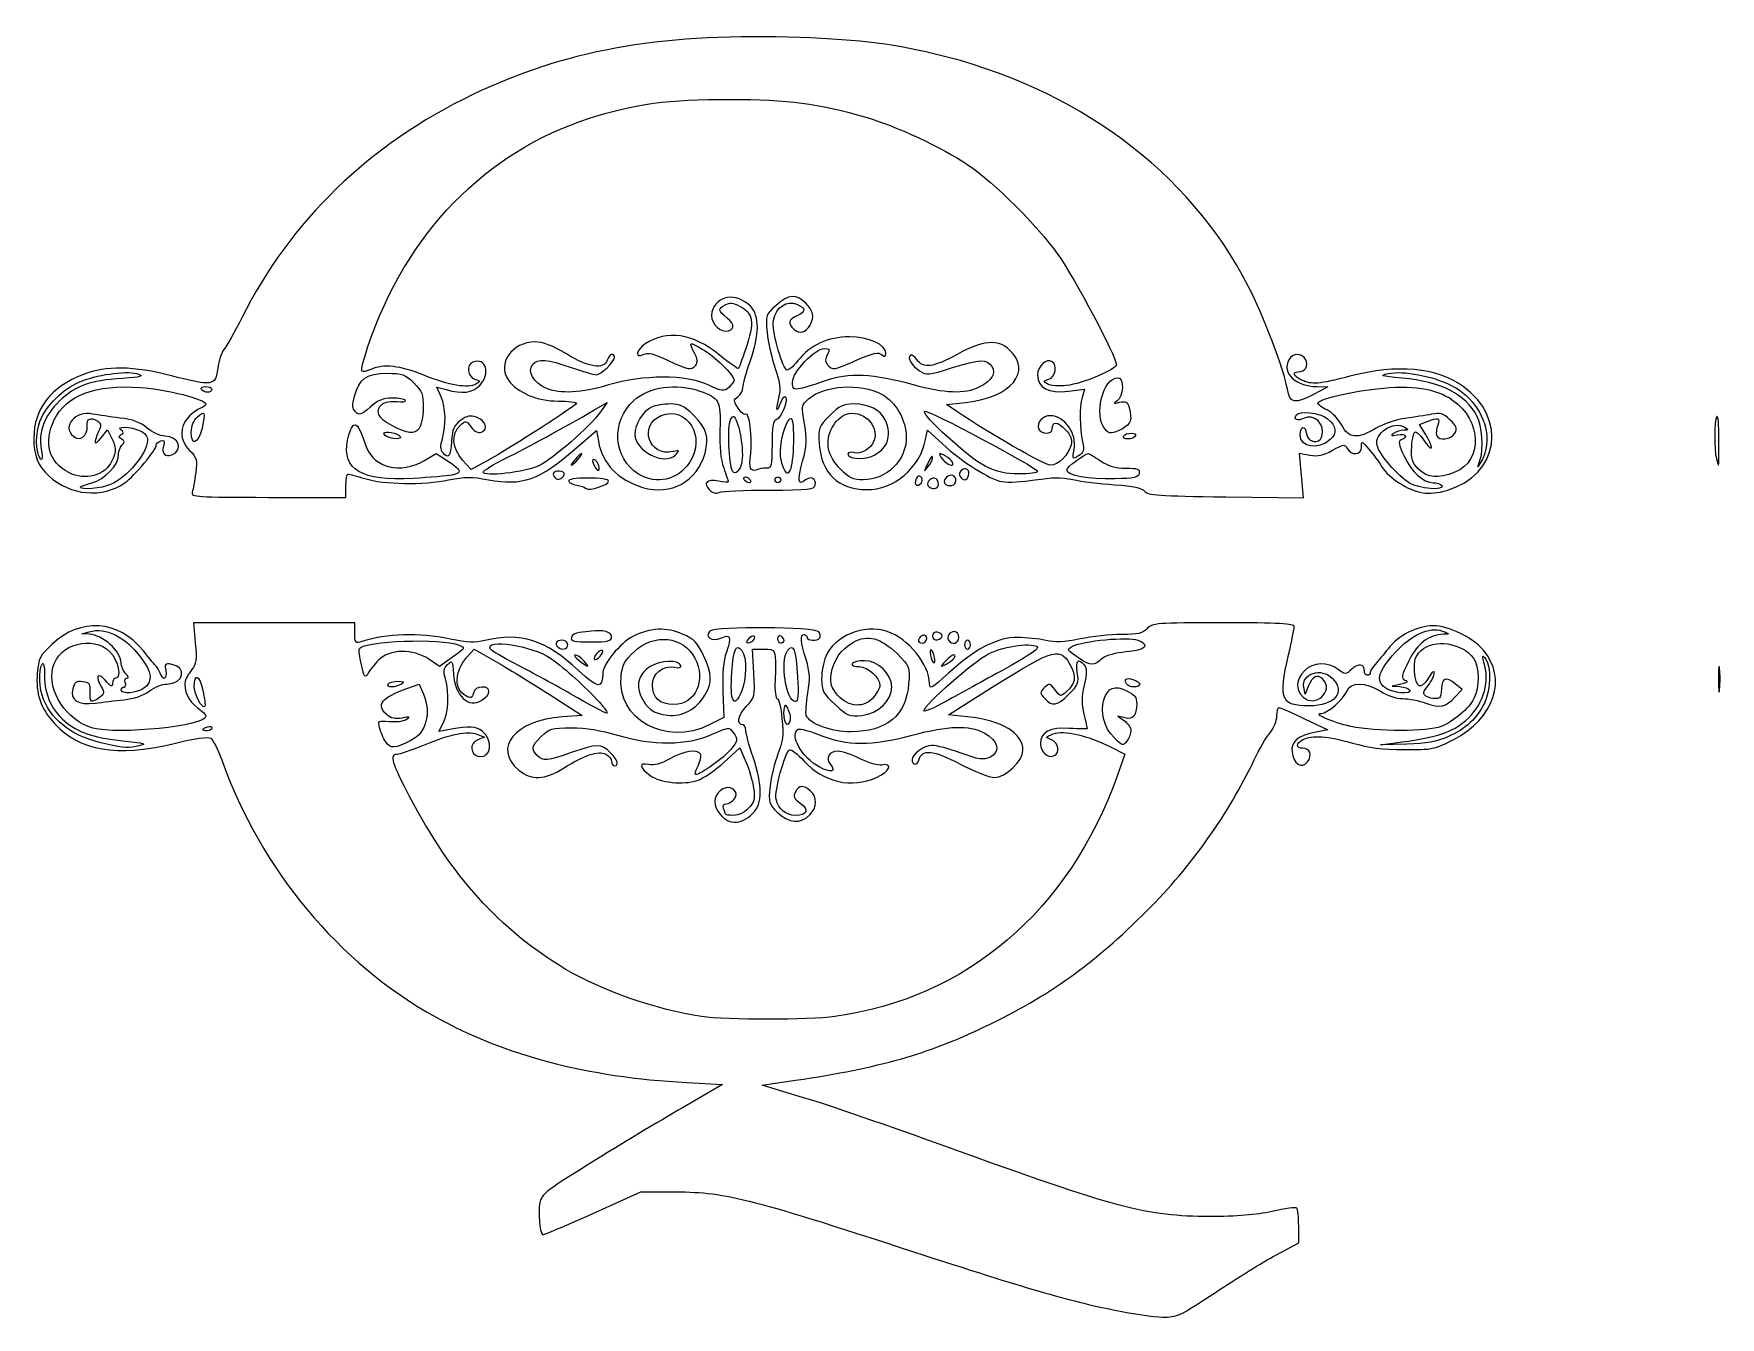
# Model space of a CAD drawing. Header units: centimetres. Extents: x -7.3 to 7.9, y -5 to 6.7.
import ezdxf

# ---------------------------------------------------------------- set-up
doc = ezdxf.new("R2010")
doc.units = ezdxf.units.CM
doc.header["$MEASUREMENT"] = 0
doc.layers.add('Layer 1', color=7, linetype='Continuous')

msp = doc.modelspace()

# ---------------------------------------------------------------- linework, layer by layer
at = {"layer": 'Layer 1'}
for points, knots in [([(-5.90736, 2.51536), (-5.90033, 2.54083), (-5.88669, 2.61957), (-5.87705, 2.69034), (-5.87705, 2.69034), (-5.8612, 2.80672), (-5.86647, 2.82627), (-5.93215, 2.89483), (-5.93215, 2.89483), (-6.02354, 2.99022), (-6.02782, 3.10642), (-5.94327, 3.19642), (-5.94327, 3.19642), (-5.90944, 3.23243), (-5.85983, 3.26886), (-5.83303, 3.27736), (-5.83303, 3.27736), (-5.80623, 3.28587), (-5.7843, 3.30226), (-5.7843, 3.31378), (-5.7843, 3.31378), (-5.7843, 3.35797), (-6.14509, 3.45053), (-6.37659, 3.46574), (-6.37659, 3.46574), (-6.79191, 3.49302), (-7.05088, 3.39588), (-7.15917, 3.1722), (-7.15917, 3.1722), (-7.25942, 2.96511), (-7.21059, 2.78845), (-7.02682, 2.69342), (-7.02682, 2.69342), (-6.8801, 2.61755), (-6.69616, 2.66727), (-6.63612, 2.79904), (-6.63612, 2.79904), (-6.59548, 2.88824), (-6.59632, 2.92346), (-6.64114, 3.00986), (-6.64114, 3.00986), (-6.64114, 3.00986), (-6.67777, 3.08047), (-6.67777, 3.08047), (-6.67777, 3.08047), (-6.67777, 3.08047), (-6.73374, 3.00932), (-6.73374, 3.00932), (-6.73374, 3.00932), (-6.79547, 2.93085), (-6.80714, 2.95748), (-6.75814, 3.06501), (-6.75814, 3.06501), (-6.7324, 3.12151), (-6.73362, 3.13875), (-6.76475, 3.15845), (-6.76475, 3.15845), (-6.83212, 3.20108), (-6.86597, 3.18555), (-6.86083, 3.11438), (-6.86083, 3.11438), (-6.85444, 3.02585), (-6.92625, 2.9733), (-6.98592, 3.02283), (-6.98592, 3.02283), (-7.0941, 3.11261), (-6.96772, 3.25723), (-6.80959, 3.2246), (-6.80959, 3.2246), (-6.76227, 3.21484), (-6.65131, 3.19851), (-6.56302, 3.18832), (-6.56302, 3.18832), (-6.44416, 3.1746), (-6.3801, 3.15096), (-6.31625, 3.09723), (-6.31625, 3.09723), (-6.26715, 3.05591), (-6.1981, 3.02466), (-6.15591, 3.02466), (-6.15591, 3.02466), (-6.03094, 3.02466), (-5.98356, 2.89663), (-6.09299, 2.85464), (-6.09299, 2.85464), (-6.15441, 2.83107), (-6.18713, 2.86499), (-6.16975, 2.93424), (-6.16975, 2.93424), (-6.15757, 2.98276), (-6.16303, 2.99335), (-6.19406, 2.98144), (-6.19406, 2.98144), (-6.21607, 2.97299), (-6.23407, 2.95522), (-6.23407, 2.94195), (-6.23407, 2.94195), (-6.23407, 2.89849), (-6.43055, 2.66286), (-6.51714, 2.60248), (-6.51714, 2.60248), (-6.72415, 2.45812), (-7.01062, 2.48358), (-7.20893, 2.66396), (-7.20893, 2.66396), (-7.30568, 2.75196), (-7.34537, 2.8512), (-7.34474, 3.00351), (-7.34474, 3.00351), (-7.34362, 3.27305), (-7.19015, 3.47142), (-6.89553, 3.58412), (-6.89553, 3.58412), (-6.6857, 3.66439), (-6.44405, 3.66022), (-6.09576, 3.57034), (-6.09576, 3.57034), (-5.72429, 3.47447), (-5.6957, 3.47911), (-5.67741, 3.6382), (-5.67741, 3.6382), (-5.66956, 3.70642), (-5.64408, 3.78381), (-5.62077, 3.81018), (-5.62077, 3.81018), (-5.59746, 3.83654), (-5.52461, 3.96583), (-5.45887, 4.09749), (-5.45887, 4.09749), (-5.02011, 4.97619), (-4.30516, 5.66684), (-3.36471, 6.12049), (-3.36471, 6.12049), (-2.54193, 6.51737), (-1.68891, 6.67273), (-0.50584, 6.64116), (-0.50584, 6.64116), (0.07466, 6.62567), (0.41614, 6.58708), (0.81708, 6.49165), (0.81708, 6.49165), (2.10812, 6.18436), (3.13181, 5.42737), (3.66719, 4.38407), (3.66719, 4.38407), (3.80317, 4.11908), (3.99539, 3.61196), (4.02133, 3.44974), (4.02133, 3.44974), (4.04207, 3.32006), (4.09011, 3.31206), (4.26989, 3.40832), (4.26989, 3.40832), (4.26989, 3.40832), (4.38895, 3.47207), (4.38895, 3.47207), (4.38895, 3.47207), (4.38895, 3.47207), (4.28842, 3.47327), (4.28842, 3.47327), (4.28842, 3.47327), (4.09488, 3.47557), (3.96929, 3.59585), (4.03405, 3.71687), (4.03405, 3.71687), (4.06761, 3.77958), (4.15473, 3.77946), (4.18834, 3.71666), (4.18834, 3.71666), (4.21679, 3.6635), (4.18102, 3.60676), (4.11907, 3.60676), (4.11907, 3.60676), (4.06178, 3.60676), (4.08045, 3.56426), (4.15206, 3.53163), (4.15206, 3.53163), (4.24651, 3.48859), (4.30164, 3.49308), (4.58738, 3.56707), (4.58738, 3.56707), (5.01945, 3.67895), (5.37707, 3.64687), (5.61441, 3.47493), (5.61441, 3.47493), (6.01954, 3.18145), (5.94124, 2.67594), (5.46831, 2.53174), (5.46831, 2.53174), (5.39462, 2.50927), (5.30263, 2.49994), (5.24884, 2.50948), (5.24884, 2.50948), (5.11412, 2.53338), (4.94402, 2.64072), (4.8821, 2.74091), (4.8821, 2.74091), (4.85248, 2.78883), (4.79788, 2.86335), (4.76077, 2.90651), (4.76077, 2.90651), (4.69639, 2.98137), (4.69328, 2.98224), (4.69325, 2.92545), (4.69325, 2.92545), (4.69322, 2.8526), (4.60286, 2.84296), (4.5644, 2.91169), (4.5644, 2.91169), (4.5406, 2.95423), (4.53103, 2.9531), (4.42912, 2.89583), (4.42912, 2.89583), (4.34456, 2.8483), (4.29777, 2.83827), (4.2247, 2.85197), (4.2247, 2.85197), (4.2247, 2.85197), (4.12994, 2.86975), (4.12994, 2.86975), (4.12994, 2.86975), (4.12994, 2.86975), (4.14827, 2.66744), (4.14827, 2.66744), (4.14827, 2.66744), (4.14827, 2.66744), (4.1666, 2.46513), (4.1666, 2.46513), (4.1666, 2.46513), (4.1666, 2.46513), (3.46201, 2.4737), (3.46201, 2.4737), (3.46201, 2.4737), (2.85578, 2.48108), (2.7531, 2.48813), (2.72651, 2.52426), (2.72651, 2.52426), (2.70411, 2.55469), (2.62934, 2.57092), (2.45482, 2.58322), (2.45482, 2.58322), (2.32239, 2.59256), (2.15158, 2.61359), (2.07525, 2.62996), (2.07525, 2.62996), (1.96963, 2.65261), (1.88773, 2.65181), (1.73254, 2.62661), (1.73254, 2.62661), (1.62038, 2.6084), (1.48603, 2.60148), (1.43397, 2.61125), (1.43397, 2.61125), (1.32038, 2.63256), (1.07935, 2.78523), (0.89303, 2.95388), (0.89303, 2.95388), (0.89303, 2.95388), (0.75734, 3.0767), (0.75734, 3.0767), (0.75734, 3.0767), (0.75734, 3.0767), (0.74059, 2.99297), (0.74059, 2.99297), (0.74059, 2.99297), (0.68929, 2.73645), (0.45394, 2.53545), (0.20902, 2.53899), (0.20902, 2.53899), (-0.05233, 2.54277), (-0.20427, 2.68727), (-0.22329, 2.95012), (-0.22329, 2.95012), (-0.23414, 3.10013), (-0.2318, 3.10653), (-0.12852, 3.20982), (-0.12852, 3.20982), (-0.03885, 3.29949), (-0.00573, 3.31572), (0.08764, 3.31572), (0.08764, 3.31572), (0.2256, 3.31572), (0.33428, 3.26102), (0.37533, 3.17094), (0.37533, 3.17094), (0.44179, 3.02507), (0.39432, 2.9), (0.24976, 2.84012), (0.24976, 2.84012), (0.16852, 2.80647), (0.03653, 2.82122), (0.03653, 2.86396), (0.03653, 2.86396), (0.03653, 2.87687), (0.05913, 2.88153), (0.08674, 2.87431), (0.08674, 2.87431), (0.15416, 2.85668), (0.24629, 2.90908), (0.27251, 2.97998), (0.27251, 2.97998), (0.3259, 3.1243), (0.16572, 3.27327), (0.01421, 3.22022), (0.01421, 3.22022), (-0.02445, 3.20669), (-0.07869, 3.15361), (-0.10633, 3.10228), (-0.10633, 3.10228), (-0.17539, 2.97403), (-0.14781, 2.84037), (-0.02747, 2.72002), (-0.02747, 2.72002), (0.04874, 2.64381), (0.0841, 2.62782), (0.17631, 2.62791), (0.17631, 2.62791), (0.38905, 2.6281), (0.5654, 2.80296), (0.56559, 3.01391), (0.56559, 3.01391), (0.56572, 3.16809), (0.4678, 3.33924), (0.34213, 3.40446), (0.34213, 3.40446), (0.14334, 3.50762), (-0.17728, 3.48666), (-0.32062, 3.36113), (-0.32062, 3.36113), (-0.38596, 3.30391), (-0.38684, 3.29849), (-0.35747, 3.13468), (-0.35747, 3.13468), (-0.33195, 2.99235), (-0.3344, 2.94092), (-0.37358, 2.79618), (-0.37358, 2.79618), (-0.42179, 2.61808), (-0.41502, 2.57147), (-0.34893, 2.62633), (-0.34893, 2.62633), (-0.30086, 2.66623), (-0.24859, 2.63852), (-0.26001, 2.57919), (-0.26001, 2.57919), (-0.26739, 2.54085), (-0.31863, 2.53541), (-0.67819, 2.5348), (-0.67819, 2.5348), (-0.90356, 2.53442), (-1.10726, 2.52474), (-1.13085, 2.51329), (-1.13085, 2.51329), (-1.15823, 2.50001), (-1.18941, 2.50815), (-1.21708, 2.53582), (-1.21708, 2.53582), (-1.27944, 2.59818), (-1.24254, 2.6354), (-1.13784, 2.61576), (-1.13784, 2.61576), (-1.08857, 2.60652), (-1.04827, 2.60395), (-1.04827, 2.61006), (-1.04827, 2.61006), (-1.04827, 2.61617), (-1.06685, 2.67326), (-1.08956, 2.73694), (-1.08956, 2.73694), (-1.11767, 2.81576), (-1.12866, 2.92584), (-1.12398, 3.08179), (-1.12398, 3.08179), (-1.11605, 3.3467), (-1.12955, 3.37276), (-1.30598, 3.43287), (-1.30598, 3.43287), (-1.52328, 3.50691), (-1.76561, 3.47241), (-1.9034, 3.3478), (-1.9034, 3.3478), (-2.11351, 3.15779), (-2.09268, 2.82118), (-1.86211, 2.68059), (-1.86211, 2.68059), (-1.69844, 2.5808), (-1.50797, 2.62349), (-1.39964, 2.78425), (-1.39964, 2.78425), (-1.24477, 3.01407), (-1.42232, 3.30703), (-1.65745, 3.20964), (-1.65745, 3.20964), (-1.8662, 3.12317), (-1.76736, 2.83156), (-1.54721, 2.88438), (-1.54721, 2.88438), (-1.48853, 2.89846), (-1.48744, 2.89659), (-1.52885, 2.85281), (-1.52885, 2.85281), (-1.62412, 2.75208), (-1.89495, 2.88996), (-1.89495, 3.03919), (-1.89495, 3.03919), (-1.89495, 3.13188), (-1.82209, 3.25135), (-1.74381, 3.28702), (-1.74381, 3.28702), (-1.70915, 3.30281), (-1.63233, 3.31573), (-1.57309, 3.31573), (-1.57309, 3.31573), (-1.48357, 3.31573), (-1.44833, 3.29867), (-1.36438, 3.21473), (-1.36438, 3.21473), (-1.24351, 3.09386), (-1.21965, 3.01557), (-1.25908, 2.86915), (-1.25908, 2.86915), (-1.32781, 2.6139), (-1.56857, 2.48203), (-1.82497, 2.5592), (-1.82497, 2.5592), (-2.04749, 2.62617), (-2.18828, 2.77281), (-2.22614, 2.97702), (-2.22614, 2.97702), (-2.22614, 2.97702), (-2.24428, 3.07486), (-2.24428, 3.07486), (-2.24428, 3.07486), (-2.24428, 3.07486), (-2.43823, 2.90571), (-2.43823, 2.90571), (-2.43823, 2.90571), (-2.75824, 2.62662), (-2.91615, 2.57088), (-3.2229, 2.62876), (-3.2229, 2.62876), (-3.37609, 2.65766), (-3.43534, 2.65733), (-3.58325, 2.6267), (-3.58325, 2.6267), (-3.80923, 2.57991), (-4.17208, 2.58573), (-4.34235, 2.63887), (-4.34235, 2.63887), (-4.41511, 2.66158), (-4.48357, 2.68028), (-4.49449, 2.68044), (-4.49449, 2.68044), (-4.5054, 2.6806), (-4.51433, 2.6331), (-4.51433, 2.57489), (-4.51433, 2.57489), (-4.51433, 2.57489), (-4.51433, 2.46906), (-4.51433, 2.46906), (-4.51433, 2.46906), (-4.51433, 2.46906), (-5.21726, 2.46906), (-5.21726, 2.46906), (-5.21726, 2.46906), (-5.87395, 2.46906), (-5.91935, 2.47211), (-5.9074, 2.51536), (-5.9074, 2.51536), (-5.9074, 2.51536), (-5.90736, 2.51536), (-5.90736, 2.51536)], [0, 0, 0, 0, 0.00840336, 0.00840336, 0.00840336, 0.00840336, 0.01680672, 0.01680672, 0.01680672, 0.01680672, 0.02521008, 0.02521008, 0.02521008, 0.02521008, 0.03361345, 0.03361345, 0.03361345, 0.03361345, 0.04201681, 0.04201681, 0.04201681, 0.04201681, 0.05042017, 0.05042017, 0.05042017, 0.05042017, 0.05882353, 0.05882353, 0.05882353, 0.05882353, 0.06722689, 0.06722689, 0.06722689, 0.06722689, 0.07563025, 0.07563025, 0.07563025, 0.07563025, 0.08403361, 0.08403361, 0.08403361, 0.08403361, 0.09243697, 0.09243697, 0.09243697, 0.09243697, 0.10084034, 0.10084034, 0.10084034, 0.10084034, 0.1092437, 0.1092437, 0.1092437, 0.1092437, 0.11764706, 0.11764706, 0.11764706, 0.11764706, 0.12605042, 0.12605042, 0.12605042, 0.12605042, 0.13445378, 0.13445378, 0.13445378, 0.13445378, 0.14285714, 0.14285714, 0.14285714, 0.14285714, 0.1512605, 0.1512605, 0.1512605, 0.1512605, 0.15966387, 0.15966387, 0.15966387, 0.15966387, 0.16806723, 0.16806723, 0.16806723, 0.16806723, 0.17647059, 0.17647059, 0.17647059, 0.17647059, 0.18487395, 0.18487395, 0.18487395, 0.18487395, 0.19327731, 0.19327731, 0.19327731, 0.19327731, 0.20168067, 0.20168067, 0.20168067, 0.20168067, 0.21008403, 0.21008403, 0.21008403, 0.21008403, 0.21848739, 0.21848739, 0.21848739, 0.21848739, 0.22689076, 0.22689076, 0.22689076, 0.22689076, 0.23529412, 0.23529412, 0.23529412, 0.23529412, 0.24369748, 0.24369748, 0.24369748, 0.24369748, 0.25210084, 0.25210084, 0.25210084, 0.25210084, 0.2605042, 0.2605042, 0.2605042, 0.2605042, 0.26890756, 0.26890756, 0.26890756, 0.26890756, 0.27731092, 0.27731092, 0.27731092, 0.27731092, 0.28571429, 0.28571429, 0.28571429, 0.28571429, 0.29411765, 0.29411765, 0.29411765, 0.29411765, 0.30252101, 0.30252101, 0.30252101, 0.30252101, 0.31092437, 0.31092437, 0.31092437, 0.31092437, 0.31932773, 0.31932773, 0.31932773, 0.31932773, 0.32773109, 0.32773109, 0.32773109, 0.32773109, 0.33613445, 0.33613445, 0.33613445, 0.33613445, 0.34453782, 0.34453782, 0.34453782, 0.34453782, 0.35294118, 0.35294118, 0.35294118, 0.35294118, 0.36134454, 0.36134454, 0.36134454, 0.36134454, 0.3697479, 0.3697479, 0.3697479, 0.3697479, 0.37815126, 0.37815126, 0.37815126, 0.37815126, 0.38655462, 0.38655462, 0.38655462, 0.38655462, 0.39495798, 0.39495798, 0.39495798, 0.39495798, 0.40336134, 0.40336134, 0.40336134, 0.40336134, 0.41176471, 0.41176471, 0.41176471, 0.41176471, 0.42016807, 0.42016807, 0.42016807, 0.42016807, 0.42857143, 0.42857143, 0.42857143, 0.42857143, 0.43697479, 0.43697479, 0.43697479, 0.43697479, 0.44537815, 0.44537815, 0.44537815, 0.44537815, 0.45378151, 0.45378151, 0.45378151, 0.45378151, 0.46218487, 0.46218487, 0.46218487, 0.46218487, 0.47058824, 0.47058824, 0.47058824, 0.47058824, 0.4789916, 0.4789916, 0.4789916, 0.4789916, 0.48739496, 0.48739496, 0.48739496, 0.48739496, 0.49579832, 0.49579832, 0.49579832, 0.49579832, 0.50420168, 0.50420168, 0.50420168, 0.50420168, 0.51260504, 0.51260504, 0.51260504, 0.51260504, 0.5210084, 0.5210084, 0.5210084, 0.5210084, 0.52941176, 0.52941176, 0.52941176, 0.52941176, 0.53781513, 0.53781513, 0.53781513, 0.53781513, 0.54621849, 0.54621849, 0.54621849, 0.54621849, 0.55462185, 0.55462185, 0.55462185, 0.55462185, 0.56302521, 0.56302521, 0.56302521, 0.56302521, 0.57142857, 0.57142857, 0.57142857, 0.57142857, 0.57983193, 0.57983193, 0.57983193, 0.57983193, 0.58823529, 0.58823529, 0.58823529, 0.58823529, 0.59663866, 0.59663866, 0.59663866, 0.59663866, 0.60504202, 0.60504202, 0.60504202, 0.60504202, 0.61344538, 0.61344538, 0.61344538, 0.61344538, 0.62184874, 0.62184874, 0.62184874, 0.62184874, 0.6302521, 0.6302521, 0.6302521, 0.6302521, 0.63865546, 0.63865546, 0.63865546, 0.63865546, 0.64705882, 0.64705882, 0.64705882, 0.64705882, 0.65546218, 0.65546218, 0.65546218, 0.65546218, 0.66386555, 0.66386555, 0.66386555, 0.66386555, 0.67226891, 0.67226891, 0.67226891, 0.67226891, 0.68067227, 0.68067227, 0.68067227, 0.68067227, 0.68907563, 0.68907563, 0.68907563, 0.68907563, 0.69747899, 0.69747899, 0.69747899, 0.69747899, 0.70588235, 0.70588235, 0.70588235, 0.70588235, 0.71428571, 0.71428571, 0.71428571, 0.71428571, 0.72268908, 0.72268908, 0.72268908, 0.72268908, 0.73109244, 0.73109244, 0.73109244, 0.73109244, 0.7394958, 0.7394958, 0.7394958, 0.7394958, 0.74789916, 0.74789916, 0.74789916, 0.74789916, 0.75630252, 0.75630252, 0.75630252, 0.75630252, 0.76470588, 0.76470588, 0.76470588, 0.76470588, 0.77310924, 0.77310924, 0.77310924, 0.77310924, 0.78151261, 0.78151261, 0.78151261, 0.78151261, 0.78991597, 0.78991597, 0.78991597, 0.78991597, 0.79831933, 0.79831933, 0.79831933, 0.79831933, 0.80672269, 0.80672269, 0.80672269, 0.80672269, 0.81512605, 0.81512605, 0.81512605, 0.81512605, 0.82352941, 0.82352941, 0.82352941, 0.82352941, 0.83193277, 0.83193277, 0.83193277, 0.83193277, 0.84033613, 0.84033613, 0.84033613, 0.84033613, 0.8487395, 0.8487395, 0.8487395, 0.8487395, 0.85714286, 0.85714286, 0.85714286, 0.85714286, 0.86554622, 0.86554622, 0.86554622, 0.86554622, 0.87394958, 0.87394958, 0.87394958, 0.87394958, 0.88235294, 0.88235294, 0.88235294, 0.88235294, 0.8907563, 0.8907563, 0.8907563, 0.8907563, 0.89915966, 0.89915966, 0.89915966, 0.89915966, 0.90756303, 0.90756303, 0.90756303, 0.90756303, 0.91596639, 0.91596639, 0.91596639, 0.91596639, 0.92436975, 0.92436975, 0.92436975, 0.92436975, 0.93277311, 0.93277311, 0.93277311, 0.93277311, 0.94117647, 0.94117647, 0.94117647, 0.94117647, 0.94957983, 0.94957983, 0.94957983, 0.94957983, 0.95798319, 0.95798319, 0.95798319, 0.95798319, 0.96638655, 0.96638655, 0.96638655, 0.96638655, 0.97478992, 0.97478992, 0.97478992, 0.97478992, 0.98319328, 0.98319328, 0.98319328, 0.98319328, 1, 1, 1, 1]), ([(-0.70212, 2.73365), (-0.6563, 2.73365), (-0.65137, 2.75431), (-0.65137, 2.94615), (-0.65137, 2.94615), (-0.65137, 3.10449), (-0.64187, 3.16229), (-0.61411, 3.17295), (-0.61411, 3.17295), (-0.56845, 3.19047), (-0.50905, 3.32673), (-0.52651, 3.37393), (-0.52651, 3.37393), (-0.53414, 3.39455), (-0.55085, 3.37918), (-0.5682, 3.33559), (-0.5682, 3.33559), (-0.61035, 3.22968), (-0.62343, 3.24656), (-0.59277, 3.36733), (-0.59277, 3.36733), (-0.57101, 3.45304), (-0.57647, 3.5018), (-0.62313, 3.63853), (-0.62313, 3.63853), (-0.65441, 3.73021), (-0.68696, 3.87711), (-0.69545, 3.96496), (-0.69545, 3.96496), (-0.71075, 4.12317), (-0.70997, 4.1255), (-0.61407, 4.2097), (-0.61407, 4.2097), (-0.498, 4.31161), (-0.43264, 4.3165), (-0.34591, 4.22977), (-0.34591, 4.22977), (-0.27618, 4.16004), (-0.26585, 4.10781), (-0.30669, 4.0315), (-0.30669, 4.0315), (-0.34352, 3.96269), (-0.40527, 3.94654), (-0.45218, 3.99345), (-0.45218, 3.99345), (-0.509, 4.05027), (-0.50277, 4.07955), (-0.42649, 4.11431), (-0.42649, 4.11431), (-0.34306, 4.15232), (-0.34275, 4.18199), (-0.42541, 4.21965), (-0.42541, 4.21965), (-0.51577, 4.26082), (-0.61692, 4.19233), (-0.63892, 4.07509), (-0.63892, 4.07509), (-0.65458, 3.9916), (-0.57229, 3.67851), (-0.5206, 3.62492), (-0.5206, 3.62492), (-0.50916, 3.61306), (-0.46222, 3.65082), (-0.41628, 3.70883), (-0.41628, 3.70883), (-0.30286, 3.85204), (-0.14587, 3.92432), (0.05149, 3.92419), (0.05149, 3.92419), (0.22348, 3.92408), (0.38048, 3.85332), (0.38048, 3.77592), (0.38048, 3.77592), (0.38048, 3.74133), (0.37285, 3.73894), (0.34259, 3.76405), (0.34259, 3.76405), (0.31256, 3.78897), (0.26637, 3.77867), (0.11987, 3.71437), (0.11987, 3.71437), (-0.0915, 3.6216), (-0.10436, 3.61952), (-0.14729, 3.67124), (-0.14729, 3.67124), (-0.1707, 3.69944), (-0.17129, 3.72331), (-0.1496, 3.76384), (-0.1496, 3.76384), (-0.12425, 3.8112), (-0.12798, 3.81845), (-0.1777, 3.81845), (-0.1777, 3.81845), (-0.2631, 3.81845), (-0.46619, 3.60459), (-0.46619, 3.51466), (-0.46619, 3.51466), (-0.46619, 3.44987), (-0.45833, 3.44345), (-0.39343, 3.4552), (-0.39343, 3.4552), (-0.35341, 3.46244), (-0.24923, 3.49491), (-0.16192, 3.52736), (-0.16192, 3.52736), (0.03426, 3.60025), (0.27255, 3.58846), (0.63164, 3.48809), (0.63164, 3.48809), (0.91112, 3.40997), (1.09911, 3.40358), (1.22516, 3.46793), (1.22516, 3.46793), (1.34177, 3.52746), (1.38231, 3.59104), (1.34323, 3.6531), (1.34323, 3.6531), (1.29753, 3.72567), (1.2323, 3.72423), (0.98507, 3.64522), (0.98507, 3.64522), (0.76339, 3.57438), (0.75228, 3.57334), (0.68531, 3.61722), (0.68531, 3.61722), (0.61184, 3.66536), (0.57412, 3.72988), (0.60271, 3.75847), (0.60271, 3.75847), (0.61212, 3.76788), (0.63808, 3.74951), (0.6604, 3.71764), (0.6604, 3.71764), (0.71944, 3.63334), (0.81074, 3.64522), (1.02871, 3.76554), (1.02871, 3.76554), (1.26042, 3.89345), (1.3944, 3.90537), (1.50003, 3.80748), (1.50003, 3.80748), (1.7122, 3.61084), (1.51676, 3.37372), (1.10629, 3.32976), (1.10629, 3.32976), (1.10629, 3.32976), (0.93085, 3.31097), (0.93085, 3.31097), (0.93085, 3.31097), (0.93085, 3.31097), (1.0327, 3.24159), (1.0327, 3.24159), (1.0327, 3.24159), (1.30652, 3.05506), (1.82172, 2.76012), (1.8737, 2.76012), (1.8737, 2.76012), (1.94367, 2.76012), (2.03716, 2.85332), (2.05948, 2.94533), (2.05948, 2.94533), (2.07137, 2.99432), (2.05774, 3.0305), (2.00692, 3.08481), (2.00692, 3.08481), (1.93802, 3.15845), (1.8886, 3.16032), (1.8886, 3.08929), (1.8886, 3.08929), (1.8886, 3.03859), (1.78532, 3.04018), (1.76575, 3.09119), (1.76575, 3.09119), (1.74493, 3.14544), (1.80304, 3.21005), (1.872, 3.20933), (1.872, 3.20933), (2.00071, 3.20799), (2.11499, 3.04531), (2.08806, 2.90176), (2.08806, 2.90176), (2.07169, 2.81448), (2.07326, 2.81221), (2.12727, 2.84501), (2.12727, 2.84501), (2.17468, 2.87381), (2.18046, 2.89376), (2.16402, 2.97179), (2.16402, 2.97179), (2.13739, 3.09812), (2.13569, 3.28722), (2.16039, 3.37558), (2.16039, 3.37558), (2.16039, 3.37558), (2.18081, 3.44864), (2.18081, 3.44864), (2.18081, 3.44864), (2.18081, 3.44864), (2.03549, 3.43156), (2.03549, 3.43156), (2.03549, 3.43156), (1.85275, 3.41008), (1.75632, 3.46136), (1.75632, 3.58001), (1.75632, 3.58001), (1.75632, 3.65952), (1.83665, 3.73151), (1.88916, 3.69906), (1.88916, 3.69906), (1.93909, 3.6682), (1.91754, 3.55823), (1.85784, 3.53928), (1.85784, 3.53928), (1.80461, 3.52238), (1.80393, 3.51926), (1.84811, 3.49454), (1.84811, 3.49454), (1.87423, 3.47992), (1.9507, 3.47449), (2.01805, 3.48246), (2.01805, 3.48246), (2.16528, 3.4999), (2.4707, 3.62753), (2.4707, 3.67162), (2.4707, 3.67162), (2.4707, 3.74472), (2.0924, 4.45863), (1.94138, 4.67053), (1.94138, 4.67053), (1.75198, 4.93629), (1.36895, 5.31741), (1.12477, 5.48309), (1.12477, 5.48309), (0.89235, 5.64079), (0.46587, 5.83961), (0.18829, 5.91966), (0.18829, 5.91966), (-0.23874, 6.04282), (-0.49544, 6.07588), (-1.03503, 6.0772), (-1.03503, 6.0772), (-1.59521, 6.07858), (-1.89159, 6.03878), (-2.30503, 5.90666), (-2.30503, 5.90666), (-3.24836, 5.60521), (-3.97228, 4.85944), (-4.31553, 3.83548), (-4.31553, 3.83548), (-4.35385, 3.72115), (-4.37859, 3.62099), (-4.37049, 3.6129), (-4.37049, 3.6129), (-4.3624, 3.60481), (-4.3254, 3.61202), (-4.28827, 3.62894), (-4.28827, 3.62894), (-4.17565, 3.68025), (-4.0261, 3.66392), (-3.80854, 3.57654), (-3.80854, 3.57654), (-3.57893, 3.48433), (-3.40737, 3.45463), (-3.33576, 3.49471), (-3.33576, 3.49471), (-3.29208, 3.51916), (-3.29282, 3.52244), (-3.34583, 3.53927), (-3.34583, 3.53927), (-3.4127, 3.56049), (-3.4252, 3.672), (-3.36337, 3.69573), (-3.36337, 3.69573), (-3.24444, 3.74137), (-3.2008, 3.59037), (-3.30184, 3.48282), (-3.30184, 3.48282), (-3.36377, 3.4169), (-3.46348, 3.40466), (-3.60588, 3.4455), (-3.60588, 3.4455), (-3.60588, 3.4455), (-3.68928, 3.46942), (-3.68928, 3.46942), (-3.68928, 3.46942), (-3.68928, 3.46942), (-3.652, 3.3802), (-3.652, 3.3802), (-3.652, 3.3802), (-3.60847, 3.27602), (-3.60404, 3.12774), (-3.64064, 3.00013), (-3.64064, 3.00013), (-3.6586, 2.93752), (-3.6576, 2.89897), (-3.6374, 2.87463), (-3.6374, 2.87463), (-3.58512, 2.81164), (-3.56471, 2.83718), (-3.55657, 2.97572), (-3.55657, 2.97572), (-3.54994, 3.0886), (-3.53611, 3.12122), (-3.47587, 3.16605), (-3.47587, 3.16605), (-3.41749, 3.20949), (-3.38886, 3.21513), (-3.33061, 3.19464), (-3.33061, 3.19464), (-3.24653, 3.16507), (-3.21975, 3.08538), (-3.28543, 3.06017), (-3.28543, 3.06017), (-3.31544, 3.04865), (-3.3463, 3.06389), (-3.37796, 3.10587), (-3.37796, 3.10587), (-3.42465, 3.16777), (-3.42641, 3.16799), (-3.48041, 3.11913), (-3.48041, 3.11913), (-3.56249, 3.04485), (-3.55277, 2.91255), (-3.45745, 2.80683), (-3.45745, 2.80683), (-3.45745, 2.80683), (-3.37955, 2.72042), (-3.37955, 2.72042), (-3.37955, 2.72042), (-3.37955, 2.72042), (-3.23917, 2.7976), (-3.23917, 2.7976), (-3.23917, 2.7976), (-3.01081, 2.92315), (-2.42418, 3.30085), (-2.42414, 3.32235), (-2.42414, 3.32235), (-2.42412, 3.33326), (-2.49897, 3.34219), (-2.59048, 3.34219), (-2.59048, 3.34219), (-2.78174, 3.34219), (-2.95703, 3.41617), (-3.04191, 3.53272), (-3.04191, 3.53272), (-3.14758, 3.6778), (-3.00781, 3.87858), (-2.80114, 3.87858), (-2.80114, 3.87858), (-2.72684, 3.87858), (-2.6467, 3.84779), (-2.5163, 3.76914), (-2.5163, 3.76914), (-2.31092, 3.64527), (-2.17429, 3.6244), (-2.14629, 3.71262), (-2.14629, 3.71262), (-2.12883, 3.76764), (-2.08014, 3.78623), (-2.08014, 3.73788), (-2.08014, 3.73788), (-2.08014, 3.69759), (-2.20381, 3.58033), (-2.2463, 3.58033), (-2.2463, 3.58033), (-2.26625, 3.58033), (-2.36777, 3.6101), (-2.4719, 3.64648), (-2.4719, 3.64648), (-2.6903, 3.72278), (-2.77447, 3.72896), (-2.82162, 3.67215), (-2.82162, 3.67215), (-2.87215, 3.61126), (-2.81322, 3.50607), (-2.7027, 3.45989), (-2.7027, 3.45989), (-2.5685, 3.40382), (-2.38312, 3.41287), (-2.13306, 3.48772), (-2.13306, 3.48772), (-1.81891, 3.58175), (-1.43215, 3.58218), (-1.23045, 3.48874), (-1.23045, 3.48874), (-1.10035, 3.42846), (-1.08635, 3.4268), (-1.04261, 3.46638), (-1.04261, 3.46638), (-1.01662, 3.4899), (-0.99535, 3.51918), (-0.99535, 3.53143), (-0.99535, 3.53143), (-0.99535, 3.57569), (-1.17759, 3.75412), (-1.2837, 3.81376), (-1.2837, 3.81376), (-1.40525, 3.88208), (-1.40769, 3.88078), (-1.35363, 3.77657), (-1.35363, 3.77657), (-1.32557, 3.72248), (-1.32284, 3.69277), (-1.34364, 3.66771), (-1.34364, 3.66771), (-1.38426, 3.61877), (-1.41119, 3.62348), (-1.59931, 3.71248), (-1.59931, 3.71248), (-1.72959, 3.77411), (-1.778, 3.78564), (-1.81759, 3.76444), (-1.81759, 3.76444), (-1.89644, 3.72224), (-1.88339, 3.80745), (-1.80292, 3.86018), (-1.80292, 3.86018), (-1.60524, 3.98971), (-1.36979, 3.95523), (-1.13065, 3.76173), (-1.13065, 3.76173), (-1.03973, 3.68816), (-0.96126, 3.63213), (-0.95628, 3.63722), (-0.95628, 3.63722), (-0.9513, 3.64231), (-0.92233, 3.72051), (-0.89191, 3.811), (-0.89191, 3.811), (-0.80833, 4.0596), (-0.81914, 4.13834), (-0.94587, 4.20388), (-0.94587, 4.20388), (-1.00307, 4.23346), (-1.03552, 4.2363), (-1.07496, 4.2152), (-1.07496, 4.2152), (-1.1439, 4.1783), (-1.14153, 4.16225), (-1.05722, 4.09502), (-1.05722, 4.09502), (-0.98294, 4.03579), (-0.99038, 3.9772), (-1.07218, 3.9772), (-1.07218, 3.9772), (-1.14777, 3.9772), (-1.21586, 4.07063), (-1.1965, 4.14778), (-1.1965, 4.14778), (-1.15773, 4.30226), (-0.97595, 4.33062), (-0.84755, 4.20222), (-0.84755, 4.20222), (-0.76236, 4.11703), (-0.76328, 3.94545), (-0.85027, 3.69938), (-0.85027, 3.69938), (-0.88628, 3.59752), (-0.91579, 3.49167), (-0.91586, 3.46417), (-0.91586, 3.46417), (-0.91591, 3.43667), (-0.93615, 3.39942), (-0.96081, 3.38139), (-0.96081, 3.38139), (-1.00289, 3.35062), (-1.00282, 3.34431), (-0.95965, 3.27841), (-0.95965, 3.27841), (-0.93435, 3.2398), (-0.90304, 3.21478), (-0.89006, 3.2228), (-0.89006, 3.2228), (-0.85614, 3.24377), (-0.8272, 3.01544), (-0.84487, 2.86623), (-0.84487, 2.86623), (-0.8609, 2.73085), (-0.84816, 2.69709), (-0.78952, 2.7196), (-0.78952, 2.7196), (-0.76938, 2.72733), (-0.73006, 2.73365), (-0.70215, 2.73365), (-0.70215, 2.73365), (-0.70215, 2.73365), (-0.70212, 2.73365), (-0.70212, 2.73365)], [0, 0, 0, 0, 0.00813008, 0.00813008, 0.00813008, 0.00813008, 0.01626016, 0.01626016, 0.01626016, 0.01626016, 0.02439024, 0.02439024, 0.02439024, 0.02439024, 0.03252033, 0.03252033, 0.03252033, 0.03252033, 0.04065041, 0.04065041, 0.04065041, 0.04065041, 0.04878049, 0.04878049, 0.04878049, 0.04878049, 0.05691057, 0.05691057, 0.05691057, 0.05691057, 0.06504065, 0.06504065, 0.06504065, 0.06504065, 0.07317073, 0.07317073, 0.07317073, 0.07317073, 0.08130081, 0.08130081, 0.08130081, 0.08130081, 0.08943089, 0.08943089, 0.08943089, 0.08943089, 0.09756098, 0.09756098, 0.09756098, 0.09756098, 0.10569106, 0.10569106, 0.10569106, 0.10569106, 0.11382114, 0.11382114, 0.11382114, 0.11382114, 0.12195122, 0.12195122, 0.12195122, 0.12195122, 0.1300813, 0.1300813, 0.1300813, 0.1300813, 0.13821138, 0.13821138, 0.13821138, 0.13821138, 0.14634146, 0.14634146, 0.14634146, 0.14634146, 0.15447154, 0.15447154, 0.15447154, 0.15447154, 0.16260163, 0.16260163, 0.16260163, 0.16260163, 0.17073171, 0.17073171, 0.17073171, 0.17073171, 0.17886179, 0.17886179, 0.17886179, 0.17886179, 0.18699187, 0.18699187, 0.18699187, 0.18699187, 0.19512195, 0.19512195, 0.19512195, 0.19512195, 0.20325203, 0.20325203, 0.20325203, 0.20325203, 0.21138211, 0.21138211, 0.21138211, 0.21138211, 0.2195122, 0.2195122, 0.2195122, 0.2195122, 0.22764228, 0.22764228, 0.22764228, 0.22764228, 0.23577236, 0.23577236, 0.23577236, 0.23577236, 0.24390244, 0.24390244, 0.24390244, 0.24390244, 0.25203252, 0.25203252, 0.25203252, 0.25203252, 0.2601626, 0.2601626, 0.2601626, 0.2601626, 0.26829268, 0.26829268, 0.26829268, 0.26829268, 0.27642276, 0.27642276, 0.27642276, 0.27642276, 0.28455285, 0.28455285, 0.28455285, 0.28455285, 0.29268293, 0.29268293, 0.29268293, 0.29268293, 0.30081301, 0.30081301, 0.30081301, 0.30081301, 0.30894309, 0.30894309, 0.30894309, 0.30894309, 0.31707317, 0.31707317, 0.31707317, 0.31707317, 0.32520325, 0.32520325, 0.32520325, 0.32520325, 0.33333333, 0.33333333, 0.33333333, 0.33333333, 0.34146341, 0.34146341, 0.34146341, 0.34146341, 0.3495935, 0.3495935, 0.3495935, 0.3495935, 0.35772358, 0.35772358, 0.35772358, 0.35772358, 0.36585366, 0.36585366, 0.36585366, 0.36585366, 0.37398374, 0.37398374, 0.37398374, 0.37398374, 0.38211382, 0.38211382, 0.38211382, 0.38211382, 0.3902439, 0.3902439, 0.3902439, 0.3902439, 0.39837398, 0.39837398, 0.39837398, 0.39837398, 0.40650407, 0.40650407, 0.40650407, 0.40650407, 0.41463415, 0.41463415, 0.41463415, 0.41463415, 0.42276423, 0.42276423, 0.42276423, 0.42276423, 0.43089431, 0.43089431, 0.43089431, 0.43089431, 0.43902439, 0.43902439, 0.43902439, 0.43902439, 0.44715447, 0.44715447, 0.44715447, 0.44715447, 0.45528455, 0.45528455, 0.45528455, 0.45528455, 0.46341463, 0.46341463, 0.46341463, 0.46341463, 0.47154472, 0.47154472, 0.47154472, 0.47154472, 0.4796748, 0.4796748, 0.4796748, 0.4796748, 0.48780488, 0.48780488, 0.48780488, 0.48780488, 0.49593496, 0.49593496, 0.49593496, 0.49593496, 0.50406504, 0.50406504, 0.50406504, 0.50406504, 0.51219512, 0.51219512, 0.51219512, 0.51219512, 0.5203252, 0.5203252, 0.5203252, 0.5203252, 0.52845528, 0.52845528, 0.52845528, 0.52845528, 0.53658537, 0.53658537, 0.53658537, 0.53658537, 0.54471545, 0.54471545, 0.54471545, 0.54471545, 0.55284553, 0.55284553, 0.55284553, 0.55284553, 0.56097561, 0.56097561, 0.56097561, 0.56097561, 0.56910569, 0.56910569, 0.56910569, 0.56910569, 0.57723577, 0.57723577, 0.57723577, 0.57723577, 0.58536585, 0.58536585, 0.58536585, 0.58536585, 0.59349593, 0.59349593, 0.59349593, 0.59349593, 0.60162602, 0.60162602, 0.60162602, 0.60162602, 0.6097561, 0.6097561, 0.6097561, 0.6097561, 0.61788618, 0.61788618, 0.61788618, 0.61788618, 0.62601626, 0.62601626, 0.62601626, 0.62601626, 0.63414634, 0.63414634, 0.63414634, 0.63414634, 0.64227642, 0.64227642, 0.64227642, 0.64227642, 0.6504065, 0.6504065, 0.6504065, 0.6504065, 0.65853659, 0.65853659, 0.65853659, 0.65853659, 0.66666667, 0.66666667, 0.66666667, 0.66666667, 0.67479675, 0.67479675, 0.67479675, 0.67479675, 0.68292683, 0.68292683, 0.68292683, 0.68292683, 0.69105691, 0.69105691, 0.69105691, 0.69105691, 0.69918699, 0.69918699, 0.69918699, 0.69918699, 0.70731707, 0.70731707, 0.70731707, 0.70731707, 0.71544715, 0.71544715, 0.71544715, 0.71544715, 0.72357724, 0.72357724, 0.72357724, 0.72357724, 0.73170732, 0.73170732, 0.73170732, 0.73170732, 0.7398374, 0.7398374, 0.7398374, 0.7398374, 0.74796748, 0.74796748, 0.74796748, 0.74796748, 0.75609756, 0.75609756, 0.75609756, 0.75609756, 0.76422764, 0.76422764, 0.76422764, 0.76422764, 0.77235772, 0.77235772, 0.77235772, 0.77235772, 0.7804878, 0.7804878, 0.7804878, 0.7804878, 0.78861789, 0.78861789, 0.78861789, 0.78861789, 0.79674797, 0.79674797, 0.79674797, 0.79674797, 0.80487805, 0.80487805, 0.80487805, 0.80487805, 0.81300813, 0.81300813, 0.81300813, 0.81300813, 0.82113821, 0.82113821, 0.82113821, 0.82113821, 0.82926829, 0.82926829, 0.82926829, 0.82926829, 0.83739837, 0.83739837, 0.83739837, 0.83739837, 0.84552846, 0.84552846, 0.84552846, 0.84552846, 0.85365854, 0.85365854, 0.85365854, 0.85365854, 0.86178862, 0.86178862, 0.86178862, 0.86178862, 0.8699187, 0.8699187, 0.8699187, 0.8699187, 0.87804878, 0.87804878, 0.87804878, 0.87804878, 0.88617886, 0.88617886, 0.88617886, 0.88617886, 0.89430894, 0.89430894, 0.89430894, 0.89430894, 0.90243902, 0.90243902, 0.90243902, 0.90243902, 0.91056911, 0.91056911, 0.91056911, 0.91056911, 0.91869919, 0.91869919, 0.91869919, 0.91869919, 0.92682927, 0.92682927, 0.92682927, 0.92682927, 0.93495935, 0.93495935, 0.93495935, 0.93495935, 0.94308943, 0.94308943, 0.94308943, 0.94308943, 0.95121951, 0.95121951, 0.95121951, 0.95121951, 0.95934959, 0.95934959, 0.95934959, 0.95934959, 0.96747967, 0.96747967, 0.96747967, 0.96747967, 0.97560976, 0.97560976, 0.97560976, 0.97560976, 0.98373984, 0.98373984, 0.98373984, 0.98373984, 1, 1, 1, 1]), ([(-7.27736, 2.90523), (-7.30608, 3.0583), (-7.24865, 3.20948), (-7.11117, 3.34268), (-7.11117, 3.34268), (-6.96736, 3.48202), (-6.84213, 3.52699), (-6.54022, 3.54768), (-6.54022, 3.54768), (-6.37219, 3.5592), (-6.34272, 3.56706), (-6.39432, 3.5866), (-6.39432, 3.5866), (-6.48083, 3.61936), (-6.73854, 3.58881), (-6.90685, 3.52584), (-6.90685, 3.52584), (-7.05148, 3.47173), (-7.20528, 3.33248), (-7.27628, 3.19136), (-7.27628, 3.19136), (-7.31908, 3.10629), (-7.33276, 2.93288), (-7.30282, 2.85487), (-7.30282, 2.85487), (-7.27441, 2.78083), (-7.25955, 2.81023), (-7.27737, 2.90523), (-7.27737, 2.90523), (-7.27737, 2.90523), (-7.27736, 2.90523), (-7.27736, 2.90523)], [0, 0, 0, 0, 0.11111111, 0.11111111, 0.11111111, 0.11111111, 0.22222222, 0.22222222, 0.22222222, 0.22222222, 0.33333333, 0.33333333, 0.33333333, 0.33333333, 0.44444444, 0.44444444, 0.44444444, 0.44444444, 0.55555556, 0.55555556, 0.55555556, 0.55555556, 0.66666667, 0.66666667, 0.66666667, 0.66666667, 0.77777778, 0.77777778, 0.77777778, 0.77777778, 1, 1, 1, 1]), ([(-3.85081, 3.09327), (-3.83158, 3.11644), (-3.81524, 3.19953), (-3.8145, 3.27792), (-3.8145, 3.27792), (-3.8133, 3.40448), (-3.82284, 3.43014), (-3.89965, 3.50699), (-3.89965, 3.50699), (-3.97773, 3.58512), (-4.00128, 3.59354), (-4.14161, 3.59354), (-4.14161, 3.59354), (-4.32621, 3.59354), (-4.39429, 3.546), (-4.43704, 3.38724), (-4.43704, 3.38724), (-4.45983, 3.3026), (-4.45789, 3.27444), (-4.42715, 3.2437), (-4.42715, 3.2437), (-4.3938, 3.21035), (-4.37702, 3.21589), (-4.29597, 3.28705), (-4.29597, 3.28705), (-4.2248, 3.34954), (-4.17789, 3.36865), (-4.09564, 3.36865), (-4.09564, 3.36865), (-4.03657, 3.36865), (-3.98243, 3.35923), (-3.97531, 3.34772), (-3.97531, 3.34772), (-3.9682, 3.33621), (-4.00338, 3.33158), (-4.05349, 3.33743), (-4.05349, 3.33743), (-4.1036, 3.34328), (-4.1623, 3.33338), (-4.18393, 3.31543), (-4.18393, 3.31543), (-4.25809, 3.25388), (-4.22885, 3.18737), (-4.09758, 3.11903), (-4.09758, 3.11903), (-3.94905, 3.04172), (-3.89803, 3.03639), (-3.85082, 3.09327), (-3.85082, 3.09327), (-3.85082, 3.09327), (-3.85081, 3.09327), (-3.85081, 3.09327)], [0, 0, 0, 0, 0.07142857, 0.07142857, 0.07142857, 0.07142857, 0.14285714, 0.14285714, 0.14285714, 0.14285714, 0.21428571, 0.21428571, 0.21428571, 0.21428571, 0.28571429, 0.28571429, 0.28571429, 0.28571429, 0.35714286, 0.35714286, 0.35714286, 0.35714286, 0.42857143, 0.42857143, 0.42857143, 0.42857143, 0.5, 0.5, 0.5, 0.5, 0.57142857, 0.57142857, 0.57142857, 0.57142857, 0.64285714, 0.64285714, 0.64285714, 0.64285714, 0.71428571, 0.71428571, 0.71428571, 0.71428571, 0.78571429, 0.78571429, 0.78571429, 0.78571429, 0.85714286, 0.85714286, 0.85714286, 0.85714286, 1, 1, 1, 1]), ([(2.52494, 3.09151), (2.60358, 3.13218), (2.61605, 3.17171), (2.58581, 3.28462), (2.58581, 3.28462), (2.57233, 3.33497), (2.5568, 3.3433), (2.50018, 3.33056), (2.50018, 3.33056), (2.44324, 3.31775), (2.4392, 3.31997), (2.47732, 3.34314), (2.47732, 3.34314), (2.5357, 3.37861), (2.54277, 3.55386), (2.48582, 3.55386), (2.48582, 3.55386), (2.34835, 3.55386), (2.26278, 3.21384), (2.36826, 3.08675), (2.36826, 3.08675), (2.40599, 3.04129), (2.42916, 3.042), (2.52493, 3.09152), (2.52493, 3.09152), (2.52493, 3.09152), (2.52494, 3.09151), (2.52494, 3.09151)], [0, 0, 0, 0, 0.125, 0.125, 0.125, 0.125, 0.25, 0.25, 0.25, 0.25, 0.375, 0.375, 0.375, 0.375, 0.5, 0.5, 0.5, 0.5, 0.625, 0.625, 0.625, 0.625, 0.75, 0.75, 0.75, 0.75, 1, 1, 1, 1]), ([(5.82998, 2.9994), (5.83144, 3.18599), (5.69991, 3.386), (5.51342, 3.48079), (5.51342, 3.48079), (5.33813, 3.56989), (5.07451, 3.6206), (4.93763, 3.59156), (4.93763, 3.59156), (4.84908, 3.57277), (4.8622, 3.56845), (5.06314, 3.55025), (5.06314, 3.55025), (5.41408, 3.51846), (5.63793, 3.40403), (5.74167, 3.20343), (5.74167, 3.20343), (5.78706, 3.11566), (5.80192, 2.91292), (5.77029, 2.81303), (5.77029, 2.81303), (5.77029, 2.81303), (5.74934, 2.74688), (5.74934, 2.74688), (5.74934, 2.74688), (5.74934, 2.74688), (5.78919, 2.81303), (5.78919, 2.81303), (5.78919, 2.81303), (5.81111, 2.84941), (5.82947, 2.93328), (5.82998, 2.99941), (5.82998, 2.99941), (5.82998, 2.99941), (5.82998, 2.9994), (5.82998, 2.9994)], [0, 0, 0, 0, 0.1, 0.1, 0.1, 0.1, 0.2, 0.2, 0.2, 0.2, 0.3, 0.3, 0.3, 0.3, 0.4, 0.4, 0.4, 0.4, 0.5, 0.5, 0.5, 0.5, 0.6, 0.6, 0.6, 0.6, 0.7, 0.7, 0.7, 0.7, 0.8, 0.8, 0.8, 0.8, 1, 1, 1, 1]), ([(-5.73137, 3.44802), (-5.73137, 3.46257), (-5.75589, 3.47448), (-5.78585, 3.47448), (-5.78585, 3.47448), (-5.81581, 3.47448), (-5.83297, 3.46257), (-5.82398, 3.44802), (-5.82398, 3.44802), (-5.81499, 3.43347), (-5.79047, 3.42156), (-5.7695, 3.42156), (-5.7695, 3.42156), (-5.74853, 3.42156), (-5.73137, 3.43347), (-5.73137, 3.44802)], [0, 0, 0, 0, 0.2, 0.2, 0.2, 0.2, 0.4, 0.4, 0.4, 0.4, 0.6, 0.6, 0.6, 0.6, 1, 1, 1, 1]), ([(5.54036, 2.69724), (5.79609, 2.79956), (5.78427, 3.16772), (5.51936, 3.3513), (5.51936, 3.3513), (5.36621, 3.45743), (5.1498, 3.48988), (4.83325, 3.45417), (4.83325, 3.45417), (4.57241, 3.42474), (4.29583, 3.35623), (4.29694, 3.32132), (4.29694, 3.32132), (4.29727, 3.31097), (4.33514, 3.28398), (4.3811, 3.26134), (4.3811, 3.26134), (4.42706, 3.2387), (4.48749, 3.17619), (4.51538, 3.12243), (4.51538, 3.12243), (4.57816, 3.00146), (4.65484, 2.99484), (4.8255, 3.09567), (4.8255, 3.09567), (4.89098, 3.13436), (5.01005, 3.1746), (5.09008, 3.18509), (5.09008, 3.18509), (5.17012, 3.19558), (5.27734, 3.21249), (5.32835, 3.22267), (5.32835, 3.22267), (5.40607, 3.23818), (5.43305, 3.23011), (5.49479, 3.17289), (5.49479, 3.17289), (5.55608, 3.11609), (5.56369, 3.09565), (5.54001, 3.05142), (5.54001, 3.05142), (5.50849, 2.99252), (5.39248, 2.97847), (5.37389, 3.03131), (5.37389, 3.03131), (5.36749, 3.0495), (5.37216, 3.09117), (5.38426, 3.12391), (5.38426, 3.12391), (5.40885, 3.19042), (5.39182, 3.19626), (5.28816, 3.15685), (5.28816, 3.15685), (5.28816, 3.15685), (5.21822, 3.13026), (5.21822, 3.13026), (5.21822, 3.13026), (5.21822, 3.13026), (5.27321, 3.04128), (5.27321, 3.04128), (5.27321, 3.04128), (5.34749, 2.92109), (5.34355, 2.8618), (5.26867, 2.97291), (5.26867, 2.97291), (5.23593, 3.0215), (5.19723, 3.06195), (5.18268, 3.06281), (5.18268, 3.06281), (5.16813, 3.06367), (5.1527, 3.00404), (5.14839, 2.93029), (5.14839, 2.93029), (5.14163, 2.81449), (5.15024, 2.78653), (5.21153, 2.72524), (5.21153, 2.72524), (5.29416, 2.64261), (5.38458, 2.63491), (5.54035, 2.69724), (5.54035, 2.69724), (5.54035, 2.69724), (5.54036, 2.69724), (5.54036, 2.69724)], [0, 0, 0, 0, 0.04545455, 0.04545455, 0.04545455, 0.04545455, 0.09090909, 0.09090909, 0.09090909, 0.09090909, 0.13636364, 0.13636364, 0.13636364, 0.13636364, 0.18181818, 0.18181818, 0.18181818, 0.18181818, 0.22727273, 0.22727273, 0.22727273, 0.22727273, 0.27272727, 0.27272727, 0.27272727, 0.27272727, 0.31818182, 0.31818182, 0.31818182, 0.31818182, 0.36363636, 0.36363636, 0.36363636, 0.36363636, 0.40909091, 0.40909091, 0.40909091, 0.40909091, 0.45454545, 0.45454545, 0.45454545, 0.45454545, 0.5, 0.5, 0.5, 0.5, 0.54545455, 0.54545455, 0.54545455, 0.54545455, 0.59090909, 0.59090909, 0.59090909, 0.59090909, 0.63636364, 0.63636364, 0.63636364, 0.63636364, 0.68181818, 0.68181818, 0.68181818, 0.68181818, 0.72727273, 0.72727273, 0.72727273, 0.72727273, 0.77272727, 0.77272727, 0.77272727, 0.77272727, 0.81818182, 0.81818182, 0.81818182, 0.81818182, 0.86363636, 0.86363636, 0.86363636, 0.86363636, 0.90909091, 0.90909091, 0.90909091, 0.90909091, 1, 1, 1, 1]), ([(-5.81969, 3.09745), (-5.78493, 3.24532), (-5.79205, 3.26147), (-5.8635, 3.19682), (-5.8635, 3.19682), (-5.89648, 3.16697), (-5.91658, 3.11527), (-5.91658, 3.06028), (-5.91658, 3.06028), (-5.91658, 2.92736), (-5.85404, 2.95135), (-5.81969, 3.09745)], [0, 0, 0, 0, 0.25, 0.25, 0.25, 0.25, 0.5, 0.5, 0.5, 0.5, 1, 1, 1, 1]), ([(-2.76501, 2.75517), (-2.6372, 2.81704), (-2.3018, 3.11082), (-2.20703, 3.24391), (-2.20703, 3.24391), (-2.20703, 3.24391), (-2.14716, 3.32799), (-2.14716, 3.32799), (-2.14716, 3.32799), (-2.14716, 3.32799), (-2.26577, 3.2591), (-2.26577, 3.2591), (-2.26577, 3.2591), (-2.5474, 3.09552), (-2.87525, 2.9168), (-3.06568, 2.82302), (-3.06568, 2.82302), (-3.17846, 2.76749), (-3.27073, 2.71119), (-3.27073, 2.69791), (-3.27073, 2.69791), (-3.27073, 2.65266), (-2.887, 2.69611), (-2.765, 2.75517), (-2.765, 2.75517), (-2.765, 2.75517), (-2.76501, 2.75517), (-2.76501, 2.75517)], [0, 0, 0, 0, 0.125, 0.125, 0.125, 0.125, 0.25, 0.25, 0.25, 0.25, 0.375, 0.375, 0.375, 0.375, 0.5, 0.5, 0.5, 0.5, 0.625, 0.625, 0.625, 0.625, 0.75, 0.75, 0.75, 0.75, 1, 1, 1, 1]), ([(-0.92335, 2.91885), (-0.92971, 2.99889), (-0.94934, 3.10009), (-0.96698, 3.14375), (-0.96698, 3.14375), (-0.99643, 3.21666), (-1.00131, 3.21907), (-1.0269, 3.17335), (-1.0269, 3.17335), (-1.0575, 3.11868), (-1.04369, 2.76404), (-1.00877, 2.70753), (-1.00877, 2.70753), (-0.99191, 2.68026), (-0.97907, 2.68361), (-0.94952, 2.72302), (-0.94952, 2.72302), (-0.92354, 2.75766), (-0.91539, 2.81866), (-0.92335, 2.91885)], [0, 0, 0, 0, 0.16666667, 0.16666667, 0.16666667, 0.16666667, 0.33333333, 0.33333333, 0.33333333, 0.33333333, 0.5, 0.5, 0.5, 0.5, 0.66666667, 0.66666667, 0.66666667, 0.66666667, 1, 1, 1, 1]), ([(1.75634, 2.70408), (1.75634, 2.73641), (0.75149, 3.2722), (0.7304, 3.25112), (0.7304, 3.25112), (0.69935, 3.22007), (1.13604, 2.82362), (1.28067, 2.75155), (1.28067, 2.75155), (1.38955, 2.69729), (1.46175, 2.68074), (1.58955, 2.68074), (1.58955, 2.68074), (1.68128, 2.68074), (1.75633, 2.69125), (1.75633, 2.70409), (1.75633, 2.70409), (1.75633, 2.70409), (1.75634, 2.70408), (1.75634, 2.70408)], [0, 0, 0, 0, 0.16666667, 0.16666667, 0.16666667, 0.16666667, 0.33333333, 0.33333333, 0.33333333, 0.33333333, 0.5, 0.5, 0.5, 0.5, 0.66666667, 0.66666667, 0.66666667, 0.66666667, 1, 1, 1, 1]), ([(4.40879, 2.99223), (4.47457, 3.05), (4.46617, 3.11797), (4.38538, 3.18152), (4.38538, 3.18152), (4.3146, 3.2372), (4.12776, 3.25821), (4.10019, 3.21359), (4.10019, 3.21359), (4.07598, 3.17441), (4.11587, 3.15765), (4.16753, 3.1853), (4.16753, 3.1853), (4.26203, 3.23588), (4.36923, 3.12929), (4.33436, 3.01942), (4.33436, 3.01942), (4.31158, 2.94764), (4.20635, 2.96665), (4.19529, 3.04453), (4.19529, 3.04453), (4.18372, 3.12598), (4.1376, 3.12001), (4.1376, 3.03706), (4.1376, 3.03706), (4.1376, 2.92157), (4.29812, 2.89504), (4.4088, 2.99223), (4.4088, 2.99223), (4.4088, 2.99223), (4.40879, 2.99223), (4.40879, 2.99223)], [0, 0, 0, 0, 0.11111111, 0.11111111, 0.11111111, 0.11111111, 0.22222222, 0.22222222, 0.22222222, 0.22222222, 0.33333333, 0.33333333, 0.33333333, 0.33333333, 0.44444444, 0.44444444, 0.44444444, 0.44444444, 0.55555556, 0.55555556, 0.55555556, 0.55555556, 0.66666667, 0.66666667, 0.66666667, 0.66666667, 0.77777778, 0.77777778, 0.77777778, 0.77777778, 1, 1, 1, 1]), ([(7.91135, 2.81963), (7.88904, 2.90288), (7.89149, 3.16392), (7.91492, 3.20075), (7.91492, 3.20075), (7.92561, 3.21755), (7.93436, 3.12528), (7.93436, 2.9957), (7.93436, 2.9957), (7.93436, 2.86612), (7.93277, 2.7601), (7.93083, 2.7601), (7.93083, 2.7601), (7.92889, 2.7601), (7.92012, 2.78689), (7.91135, 2.81963)], [0, 0, 0, 0, 0.2, 0.2, 0.2, 0.2, 0.4, 0.4, 0.4, 0.4, 0.6, 0.6, 0.6, 0.6, 1, 1, 1, 1]), ([(-6.64995, 2.58442), (-6.50031, 2.64766), (-6.31376, 2.87112), (-6.31355, 2.98737), (-6.31355, 2.98737), (-6.3135, 3.021), (-6.33985, 3.05468), (-6.38084, 3.07336), (-6.38084, 3.07336), (-6.46074, 3.10976), (-6.61127, 3.11593), (-6.55536, 3.08051), (-6.55536, 3.08051), (-6.52785, 3.06308), (-6.52697, 3.05313), (-6.55157, 3.03792), (-6.55157, 3.03792), (-6.5762, 3.0227), (-6.57537, 3.01294), (-6.548, 2.99603), (-6.548, 2.99603), (-6.51959, 2.97847), (-6.51901, 2.96729), (-6.54518, 2.94113), (-6.54518, 2.94113), (-6.56325, 2.92306), (-6.57803, 2.88181), (-6.57803, 2.84945), (-6.57803, 2.84945), (-6.57803, 2.75962), (-6.70087, 2.6324), (-6.81809, 2.60084), (-6.81809, 2.60084), (-6.87524, 2.58545), (-6.92199, 2.56737), (-6.92199, 2.56065), (-6.92199, 2.56065), (-6.92199, 2.53385), (-6.72989, 2.55063), (-6.64994, 2.58442), (-6.64994, 2.58442), (-6.64994, 2.58442), (-6.64995, 2.58442), (-6.64995, 2.58442)], [0, 0, 0, 0, 0.08333333, 0.08333333, 0.08333333, 0.08333333, 0.16666667, 0.16666667, 0.16666667, 0.16666667, 0.25, 0.25, 0.25, 0.25, 0.33333333, 0.33333333, 0.33333333, 0.33333333, 0.41666667, 0.41666667, 0.41666667, 0.41666667, 0.5, 0.5, 0.5, 0.5, 0.58333333, 0.58333333, 0.58333333, 0.58333333, 0.66666667, 0.66666667, 0.66666667, 0.66666667, 0.75, 0.75, 0.75, 0.75, 0.83333333, 0.83333333, 0.83333333, 0.83333333, 1, 1, 1, 1]), ([(-3.55517, 2.67126), (-3.45743, 2.69227), (-3.46322, 2.71392), (-3.58884, 2.79704), (-3.58884, 2.79704), (-3.58884, 2.79704), (-3.69527, 2.86747), (-3.69527, 2.86747), (-3.69527, 2.86747), (-3.69527, 2.86747), (-3.80945, 2.80056), (-3.80945, 2.80056), (-3.80945, 2.80056), (-4.01644, 2.67926), (-4.25717, 2.7359), (-4.32699, 2.92234), (-4.32699, 2.92234), (-4.39885, 3.11421), (-4.41031, 3.13432), (-4.44191, 3.12401), (-4.44191, 3.12401), (-4.45989, 3.11814), (-4.48579, 3.05628), (-4.49946, 2.98654), (-4.49946, 2.98654), (-4.55209, 2.71805), (-4.37691, 2.61608), (-3.90575, 2.64095), (-3.90575, 2.64095), (-3.75295, 2.64902), (-3.5952, 2.66265), (-3.55518, 2.67125), (-3.55518, 2.67125), (-3.55518, 2.67125), (-3.55517, 2.67126), (-3.55517, 2.67126)], [0, 0, 0, 0, 0.1, 0.1, 0.1, 0.1, 0.2, 0.2, 0.2, 0.2, 0.3, 0.3, 0.3, 0.3, 0.4, 0.4, 0.4, 0.4, 0.5, 0.5, 0.5, 0.5, 0.6, 0.6, 0.6, 0.6, 0.7, 0.7, 0.7, 0.7, 0.8, 0.8, 0.8, 0.8, 1, 1, 1, 1]), ([(-4.02285, 3.02153), (-4.04163, 3.05191), (-4.17032, 3.07648), (-4.17032, 3.04968), (-4.17032, 3.04968), (-4.17032, 3.02459), (-4.12075, 3.00313), (-4.05631, 3.00032), (-4.05631, 3.00032), (-4.02999, 2.99917), (-4.01493, 3.00872), (-4.02285, 3.02153)], [0, 0, 0, 0, 0.25, 0.25, 0.25, 0.25, 0.5, 0.5, 0.5, 0.5, 1, 1, 1, 1]), ([(-0.45725, 2.96692), (-0.45488, 3.07873), (-0.46364, 3.17616), (-0.47673, 3.18344), (-0.47673, 3.18344), (-0.51015, 3.20202), (-0.57612, 3.00455), (-0.5757, 2.88718), (-0.5757, 2.88718), (-0.57551, 2.83338), (-0.56125, 2.76301), (-0.54402, 2.73081), (-0.54402, 2.73081), (-0.51541, 2.67736), (-0.51047, 2.67624), (-0.48713, 2.71795), (-0.48713, 2.71795), (-0.47307, 2.74307), (-0.45963, 2.85511), (-0.45725, 2.96692)], [0, 0, 0, 0, 0.16666667, 0.16666667, 0.16666667, 0.16666667, 0.33333333, 0.33333333, 0.33333333, 0.33333333, 0.5, 0.5, 0.5, 0.5, 0.66666667, 0.66666667, 0.66666667, 0.66666667, 1, 1, 1, 1]), ([(5.42082, 2.5749), (5.41183, 2.58945), (5.37701, 2.60136), (5.34345, 2.60136), (5.34345, 2.60136), (5.25251, 2.60136), (5.15122, 2.69434), (5.07996, 2.84322), (5.07996, 2.84322), (5.02904, 2.94962), (5.0238, 2.97846), (5.05333, 2.98979), (5.05333, 2.98979), (5.12016, 3.01543), (5.09149, 3.05246), (5.01733, 3.03629), (5.01733, 3.03629), (4.9613, 3.02407), (4.9537, 3.0269), (4.98426, 3.04861), (4.98426, 3.04861), (5.00609, 3.06412), (5.04776, 3.07735), (5.07686, 3.07801), (5.07686, 3.07801), (5.12477, 3.07911), (5.12549, 3.08172), (5.08447, 3.10563), (5.08447, 3.10563), (4.9798, 3.16665), (4.80649, 3.05111), (4.83462, 2.93906), (4.83462, 2.93906), (4.85474, 2.85891), (5.02529, 2.66076), (5.12816, 2.59803), (5.12816, 2.59803), (5.21333, 2.54609), (5.45019, 2.52737), (5.42082, 2.5749)], [0, 0, 0, 0, 0.09090909, 0.09090909, 0.09090909, 0.09090909, 0.18181818, 0.18181818, 0.18181818, 0.18181818, 0.27272727, 0.27272727, 0.27272727, 0.27272727, 0.36363636, 0.36363636, 0.36363636, 0.36363636, 0.45454545, 0.45454545, 0.45454545, 0.45454545, 0.54545455, 0.54545455, 0.54545455, 0.54545455, 0.63636364, 0.63636364, 0.63636364, 0.63636364, 0.72727273, 0.72727273, 0.72727273, 0.72727273, 0.81818182, 0.81818182, 0.81818182, 0.81818182, 1, 1, 1, 1]), ([(2.64269, 3.02469), (2.65168, 3.03924), (2.63523, 3.05115), (2.60613, 3.05115), (2.60613, 3.05115), (2.57703, 3.05115), (2.54586, 3.03924), (2.53686, 3.02469), (2.53686, 3.02469), (2.52787, 3.01014), (2.54432, 2.99823), (2.57342, 2.99823), (2.57342, 2.99823), (2.60252, 2.99823), (2.63369, 3.01014), (2.64269, 3.02469)], [0, 0, 0, 0, 0.2, 0.2, 0.2, 0.2, 0.4, 0.4, 0.4, 0.4, 0.6, 0.6, 0.6, 0.6, 1, 1, 1, 1]), ([(-2.43731, 2.81302), (-2.41097, 2.84212), (-2.38347, 2.86594), (-2.37619, 2.86594), (-2.37619, 2.86594), (-2.36891, 2.86594), (-2.38451, 2.84213), (-2.41085, 2.81302), (-2.41085, 2.81302), (-2.43719, 2.78392), (-2.46469, 2.7601), (-2.47197, 2.7601), (-2.47197, 2.7601), (-2.47925, 2.7601), (-2.46365, 2.78391), (-2.43731, 2.81302)], [0, 0, 0, 0, 0.2, 0.2, 0.2, 0.2, 0.4, 0.4, 0.4, 0.4, 0.6, 0.6, 0.6, 0.6, 1, 1, 1, 1]), ([(-2.26411, 2.75784), (-2.28036, 2.78821), (-2.2826, 2.81302), (-2.26908, 2.81302), (-2.26908, 2.81302), (-2.24189, 2.81302), (-2.20435, 2.73288), (-2.22286, 2.71436), (-2.22286, 2.71436), (-2.2293, 2.70792), (-2.24786, 2.72748), (-2.2641, 2.75783), (-2.2641, 2.75783), (-2.2641, 2.75783), (-2.26411, 2.75784), (-2.26411, 2.75784)], [0, 0, 0, 0, 0.2, 0.2, 0.2, 0.2, 0.4, 0.4, 0.4, 0.4, 0.6, 0.6, 0.6, 0.6, 1, 1, 1, 1]), ([(0.75305, 2.7601), (0.79162, 2.84109), (0.80384, 2.8561), (0.80384, 2.82248), (0.80384, 2.82248), (0.80384, 2.80828), (0.78532, 2.77356), (0.76269, 2.74531), (0.76269, 2.74531), (0.72389, 2.69688), (0.72334, 2.69773), (0.75304, 2.7601), (0.75304, 2.7601), (0.75304, 2.7601), (0.75305, 2.7601), (0.75305, 2.7601)], [0, 0, 0, 0, 0.2, 0.2, 0.2, 0.2, 0.4, 0.4, 0.4, 0.4, 0.6, 0.6, 0.6, 0.6, 1, 1, 1, 1]), ([(0.89644, 2.81302), (0.8701, 2.84212), (0.85933, 2.86556), (0.8725, 2.8651), (0.8725, 2.8651), (0.90326, 2.86402), (0.98905, 2.79919), (0.98905, 2.77704), (0.98905, 2.77704), (0.98905, 2.74344), (0.94335, 2.7612), (0.89645, 2.81303), (0.89645, 2.81303), (0.89645, 2.81303), (0.89644, 2.81302), (0.89644, 2.81302)], [0, 0, 0, 0, 0.2, 0.2, 0.2, 0.2, 0.4, 0.4, 0.4, 0.4, 0.6, 0.6, 0.6, 0.6, 1, 1, 1, 1]), ([(2.67741, 2.68734), (2.68487, 2.72638), (2.66577, 2.73364), (2.55572, 2.73364), (2.55572, 2.73364), (2.46011, 2.73364), (2.3991, 2.75134), (2.32771, 2.79979), (2.32771, 2.79979), (2.2741, 2.83617), (2.22465, 2.86594), (2.21781, 2.86594), (2.21781, 2.86594), (2.18265, 2.86594), (2.02153, 2.74251), (2.02125, 2.71536), (2.02125, 2.71536), (2.02076, 2.66789), (2.21994, 2.63198), (2.45719, 2.63677), (2.45719, 2.63677), (2.63546, 2.64037), (2.66995, 2.64829), (2.67741, 2.68734)], [0, 0, 0, 0, 0.14285714, 0.14285714, 0.14285714, 0.14285714, 0.28571429, 0.28571429, 0.28571429, 0.28571429, 0.42857143, 0.42857143, 0.42857143, 0.42857143, 0.57142857, 0.57142857, 0.57142857, 0.57142857, 0.71428571, 0.71428571, 0.71428571, 0.71428571, 1, 1, 1, 1]), ([(-2.61755, 2.6449), (-2.65205, 2.6794), (-2.63558, 2.70719), (-2.58062, 2.70719), (-2.58062, 2.70719), (-2.54983, 2.70719), (-2.53012, 2.69332), (-2.53597, 2.67577), (-2.53597, 2.67577), (-2.54886, 2.63711), (-2.59304, 2.62039), (-2.61755, 2.6449)], [0, 0, 0, 0, 0.25, 0.25, 0.25, 0.25, 0.5, 0.5, 0.5, 0.5, 1, 1, 1, 1]), ([(-2.33706, 2.55047), (-2.34854, 2.56144), (-2.38676, 2.5744), (-2.422, 2.57927), (-2.422, 2.57927), (-2.45724, 2.58414), (-2.49016, 2.60056), (-2.49515, 2.61575), (-2.49515, 2.61575), (-2.50088, 2.63318), (-2.43574, 2.64338), (-2.31863, 2.64338), (-2.31863, 2.64338), (-2.20671, 2.64338), (-2.13303, 2.63236), (-2.13303, 2.61561), (-2.13303, 2.61561), (-2.13303, 2.5802), (-2.30929, 2.52392), (-2.33706, 2.55047)], [0, 0, 0, 0, 0.16666667, 0.16666667, 0.16666667, 0.16666667, 0.33333333, 0.33333333, 0.33333333, 0.33333333, 0.5, 0.5, 0.5, 0.5, 0.66666667, 0.66666667, 0.66666667, 0.66666667, 1, 1, 1, 1]), ([(-0.84981, 2.62781), (-0.8588, 2.64236), (-0.87807, 2.65427), (-0.89262, 2.65427), (-0.89262, 2.65427), (-0.90717, 2.65427), (-0.91172, 2.64236), (-0.90273, 2.62781), (-0.90273, 2.62781), (-0.89374, 2.61326), (-0.87447, 2.60135), (-0.85992, 2.60135), (-0.85992, 2.60135), (-0.84537, 2.60135), (-0.84082, 2.61326), (-0.84981, 2.62781)], [0, 0, 0, 0, 0.2, 0.2, 0.2, 0.2, 0.4, 0.4, 0.4, 0.4, 0.6, 0.6, 0.6, 0.6, 1, 1, 1, 1]), ([(-0.57199, 2.62781), (-0.57199, 2.64236), (-0.5839, 2.65427), (-0.59845, 2.65427), (-0.59845, 2.65427), (-0.613, 2.65427), (-0.62491, 2.64236), (-0.62491, 2.62781), (-0.62491, 2.62781), (-0.62491, 2.61326), (-0.613, 2.60135), (-0.59845, 2.60135), (-0.59845, 2.60135), (-0.5839, 2.60135), (-0.57199, 2.61326), (-0.57199, 2.62781)], [0, 0, 0, 0, 0.2, 0.2, 0.2, 0.2, 0.4, 0.4, 0.4, 0.4, 0.6, 0.6, 0.6, 0.6, 1, 1, 1, 1]), ([(0.64954, 2.61815), (0.65477, 2.64529), (0.67079, 2.66452), (0.68514, 2.66088), (0.68514, 2.66088), (0.72359, 2.65113), (0.71687, 2.59441), (0.67564, 2.58066), (0.67564, 2.58066), (0.65246, 2.57293), (0.64336, 2.58601), (0.64954, 2.61814), (0.64954, 2.61814), (0.64954, 2.61814), (0.64954, 2.61815), (0.64954, 2.61815)], [0, 0, 0, 0, 0.2, 0.2, 0.2, 0.2, 0.4, 0.4, 0.4, 0.4, 0.6, 0.6, 0.6, 0.6, 1, 1, 1, 1]), ([(0.76232, 2.57785), (0.74237, 2.61012), (0.8018, 2.65865), (0.83565, 2.63773), (0.83565, 2.63773), (0.84726, 2.63056), (0.85676, 2.60753), (0.85676, 2.58656), (0.85676, 2.58656), (0.85676, 2.54166), (0.78858, 2.53537), (0.76233, 2.57785), (0.76233, 2.57785), (0.76233, 2.57785), (0.76232, 2.57785), (0.76232, 2.57785)], [0, 0, 0, 0, 0.2, 0.2, 0.2, 0.2, 0.4, 0.4, 0.4, 0.4, 0.6, 0.6, 0.6, 0.6, 1, 1, 1, 1]), ([(0.90967, 2.61175), (0.90967, 2.65166), (0.97394, 2.68701), (0.99969, 2.66126), (0.99969, 2.66126), (1.03453, 2.62642), (1.0124, 2.57489), (0.96259, 2.57489), (0.96259, 2.57489), (0.93349, 2.57489), (0.90967, 2.59148), (0.90967, 2.61175)], [0, 0, 0, 0, 0.25, 0.25, 0.25, 0.25, 0.5, 0.5, 0.5, 0.5, 1, 1, 1, 1]), ([(1.05377, 2.65658), (1.03107, 2.69332), (1.08139, 2.74511), (1.11788, 2.72256), (1.11788, 2.72256), (1.14827, 2.70378), (1.12881, 2.62782), (1.09361, 2.62782), (1.09361, 2.62782), (1.08147, 2.62782), (1.06354, 2.64076), (1.05377, 2.65658)], [0, 0, 0, 0, 0.25, 0.25, 0.25, 0.25, 0.5, 0.5, 0.5, 0.5, 1, 1, 1, 1]), ([(2.45749, -4.90121), (2.02768, -4.81298), (1.66075, -4.70649), (0.63186, -4.37136), (0.63186, -4.37136), (-0.90161, -3.87188), (-1.0791, -3.82802), (-1.56734, -3.82802), (-1.56734, -3.82802), (-1.56734, -3.82802), (-1.84138, -3.82802), (-1.84138, -3.82802), (-1.84138, -3.82802), (-1.84138, -3.82802), (-2.28165, -4.02747), (-2.28165, -4.02747), (-2.28165, -4.02747), (-2.5238, -4.13716), (-2.72686, -4.22198), (-2.73288, -4.21596), (-2.73288, -4.21596), (-2.75789, -4.19095), (-2.77326, -4.00999), (-2.75727, -3.92873), (-2.75727, -3.92873), (-2.74155, -3.84886), (-2.69729, -3.81484), (-2.24752, -3.53699), (-2.24752, -3.53699), (-1.97662, -3.36964), (-1.60737, -3.14796), (-1.42695, -3.04436), (-1.42695, -3.04436), (-1.42695, -3.04436), (-1.09892, -2.856), (-1.09892, -2.856), (-1.09892, -2.856), (-1.09892, -2.856), (-1.42416, -2.83741), (-1.42416, -2.83741), (-1.42416, -2.83741), (-2.33681, -2.78526), (-3.06512, -2.59491), (-3.70202, -2.24208), (-3.70202, -2.24208), (-4.57979, -1.75581), (-5.28589, -0.90727), (-5.6408, 0.08782), (-5.6408, 0.08782), (-5.67454, 0.18241), (-5.7195, 0.27094), (-5.74072, 0.28455), (-5.74072, 0.28455), (-5.76648, 0.30107), (-5.881, 0.2845), (-6.08527, 0.23472), (-6.08527, 0.23472), (-6.58737, 0.11233), (-6.92864, 0.17048), (-7.15603, 0.41716), (-7.15603, 0.41716), (-7.28406, 0.55606), (-7.3285, 0.68597), (-7.31278, 0.87546), (-7.31278, 0.87546), (-7.30176, 1.00833), (-7.28937, 1.03279), (-7.18149, 1.13472), (-7.18149, 1.13472), (-6.92021, 1.38158), (-6.57685, 1.35759), (-6.35101, 1.07669), (-6.35101, 1.07669), (-6.29398, 1.00575), (-6.2405, 0.94176), (-6.23216, 0.93449), (-6.23216, 0.93449), (-6.22382, 0.92721), (-6.20931, 0.90042), (-6.19992, 0.87496), (-6.19992, 0.87496), (-6.17347, 0.80328), (-6.13401, 0.82034), (-6.14868, 0.89711), (-6.14868, 0.89711), (-6.15999, 0.95625), (-6.15356, 0.96435), (-6.10141, 0.95664), (-6.10141, 0.95664), (-5.95105, 0.93443), (-5.98106, 0.77574), (-6.13561, 0.77574), (-6.13561, 0.77574), (-6.17975, 0.77574), (-6.25326, 0.74722), (-6.29896, 0.71236), (-6.29896, 0.71236), (-6.35293, 0.6712), (-6.43264, 0.64368), (-6.52635, 0.63386), (-6.52635, 0.63386), (-6.60571, 0.62555), (-6.72422, 0.61161), (-6.7897, 0.6029), (-6.7897, 0.6029), (-6.94407, 0.58236), (-7.01717, 0.6298), (-6.99112, 0.73361), (-6.99112, 0.73361), (-6.97624, 0.79288), (-6.96042, 0.80408), (-6.90123, 0.79726), (-6.90123, 0.79726), (-6.83855, 0.79003), (-6.82989, 0.77802), (-6.83329, 0.70299), (-6.83329, 0.70299), (-6.83763, 0.60731), (-6.82359, 0.59937), (-6.74846, 0.65508), (-6.74846, 0.65508), (-6.70476, 0.68748), (-6.70203, 0.70123), (-6.73017, 0.74733), (-6.73017, 0.74733), (-6.79113, 0.84717), (-6.76878, 0.89083), (-6.69793, 0.81031), (-6.69793, 0.81031), (-6.64597, 0.75125), (-6.63245, 0.74554), (-6.63178, 0.78238), (-6.63178, 0.78238), (-6.63132, 0.80785), (-6.61904, 0.82868), (-6.60449, 0.82868), (-6.60449, 0.82868), (-6.54439, 0.82868), (-6.57911, 0.99258), (-6.65537, 1.06884), (-6.65537, 1.06884), (-6.81017, 1.22364), (-7.11845, 1.13939), (-7.17118, 0.92789), (-7.17118, 0.92789), (-7.22496, 0.71216), (-7.04726, 0.44142), (-6.80948, 0.37683), (-6.80948, 0.37683), (-6.57636, 0.3135), (-5.78428, 0.39626), (-5.78428, 0.48395), (-5.78428, 0.48395), (-5.78428, 0.49695), (-5.81997, 0.533), (-5.86359, 0.56406), (-5.86359, 0.56406), (-5.94078, 0.61903), (-5.98857, 0.72301), (-5.97254, 0.80115), (-5.97254, 0.80115), (-5.96819, 0.82238), (-5.94196, 0.86856), (-5.91427, 0.90377), (-5.91427, 0.90377), (-5.87136, 0.95832), (-5.86641, 0.99468), (-5.88081, 1.14959), (-5.88081, 1.14959), (-5.88081, 1.14959), (-5.89771, 1.3314), (-5.89771, 1.3314), (-5.89771, 1.3314), (-5.89771, 1.3314), (-5.16631, 1.3314), (-5.16631, 1.3314), (-5.16631, 1.3314), (-5.16631, 1.3314), (-4.43491, 1.3314), (-4.43491, 1.3314), (-4.43491, 1.3314), (-4.43491, 1.3314), (-4.43491, 1.23701), (-4.43491, 1.23701), (-4.43491, 1.23701), (-4.43491, 1.15941), (-4.42667, 1.14512), (-4.38861, 1.15665), (-4.38861, 1.15665), (-4.12741, 1.23579), (-3.86323, 1.24457), (-3.56938, 1.18387), (-3.56938, 1.18387), (-3.41197, 1.15136), (-3.34266, 1.14844), (-3.25451, 1.17064), (-3.25451, 1.17064), (-2.93663, 1.25068), (-2.70065, 1.17521), (-2.40549, 0.89911), (-2.40549, 0.89911), (-2.22894, 0.73395), (-2.18737, 0.72899), (-2.18636, 0.87293), (-2.18636, 0.87293), (-2.18577, 0.95631), (-2.03028, 1.14634), (-1.91314, 1.20682), (-1.91314, 1.20682), (-1.75914, 1.28634), (-1.60704, 1.29406), (-1.46165, 1.22975), (-1.46165, 1.22975), (-1.35757, 1.18371), (-1.32761, 1.15282), (-1.27273, 1.03493), (-1.27273, 1.03493), (-1.19364, 0.86504), (-1.1909, 0.78926), (-1.25976, 0.67631), (-1.25976, 0.67631), (-1.33931, 0.54585), (-1.46206, 0.47952), (-1.59832, 0.49338), (-1.59832, 0.49338), (-1.72531, 0.5063), (-1.79534, 0.55733), (-1.84257, 0.67134), (-1.84257, 0.67134), (-1.887, 0.77861), (-1.85554, 0.874), (-1.75529, 0.93594), (-1.75529, 0.93594), (-1.66489, 0.9918), (-1.49639, 0.99709), (-1.47918, 0.94461), (-1.47918, 0.94461), (-1.47306, 0.92593), (-1.49426, 0.91974), (-1.53662, 0.92784), (-1.53662, 0.92784), (-1.64151, 0.94789), (-1.73616, 0.87114), (-1.73616, 0.76604), (-1.73616, 0.76604), (-1.73616, 0.65291), (-1.66685, 0.59057), (-1.54105, 0.59057), (-1.54105, 0.59057), (-1.34588, 0.59057), (-1.24695, 0.80976), (-1.35116, 1.01129), (-1.35116, 1.01129), (-1.45388, 1.20993), (-1.71937, 1.23959), (-1.89855, 1.07245), (-1.89855, 1.07245), (-1.98654, 0.99037), (-2.00848, 0.95002), (-2.01982, 0.84936), (-2.01982, 0.84936), (-2.0639, 0.4583), (-1.61489, 0.20913), (-1.22022, 0.40564), (-1.22022, 0.40564), (-1.22022, 0.40564), (-1.08793, 0.47151), (-1.08793, 0.47151), (-1.08793, 0.47151), (-1.08793, 0.47151), (-1.09682, 0.70964), (-1.09682, 0.70964), (-1.09682, 0.70964), (-1.103, 0.87513), (-1.09335, 0.98354), (-1.06518, 1.06505), (-1.06518, 1.06505), (-1.01675, 1.20519), (-1.02802, 1.23366), (-1.11606, 1.19355), (-1.11606, 1.19355), (-1.19556, 1.15733), (-1.26684, 1.20278), (-1.21377, 1.25585), (-1.21377, 1.25585), (-1.16856, 1.30106), (-0.25431, 1.29455), (-0.22605, 1.24882), (-0.22605, 1.24882), (-0.21451, 1.23015), (-0.21094, 1.20538), (-0.21812, 1.19377), (-0.21812, 1.19377), (-0.23696, 1.16328), (-0.33388, 1.16776), (-0.33388, 1.19912), (-0.33388, 1.19912), (-0.33388, 1.21367), (-0.34579, 1.22558), (-0.36034, 1.22558), (-0.36034, 1.22558), (-0.39828, 1.22558), (-0.39311, 1.15764), (-0.34306, 0.99888), (-0.34306, 0.99888), (-0.30721, 0.88516), (-0.30421, 0.82985), (-0.32641, 0.69228), (-0.32641, 0.69228), (-0.34131, 0.59996), (-0.34761, 0.50904), (-0.34043, 0.49023), (-0.34043, 0.49023), (-0.31175, 0.41516), (-0.11336, 0.3429), (0.06299, 0.34331), (0.06299, 0.34331), (0.38865, 0.34405), (0.56649, 0.49173), (0.58724, 0.77866), (0.58724, 0.77866), (0.59847, 0.93386), (0.59763, 0.93603), (0.48205, 1.05161), (0.48205, 1.05161), (0.33804, 1.19562), (0.21137, 1.22892), (0.08625, 1.15565), (0.08625, 1.15565), (-0.02898, 1.08817), (-0.09702, 0.9892), (-0.11371, 0.86482), (-0.11371, 0.86482), (-0.12539, 0.77771), (-0.11572, 0.74566), (-0.0565, 0.67529), (-0.0565, 0.67529), (0.03881, 0.56203), (0.19001, 0.55514), (0.27273, 0.66031), (0.27273, 0.66031), (0.30289, 0.69865), (0.32757, 0.74467), (0.32757, 0.76258), (0.32757, 0.76258), (0.32757, 0.83471), (0.21801, 0.93456), (0.13888, 0.93456), (0.13888, 0.93456), (0.09294, 0.93456), (0.06671, 0.94564), (0.07622, 0.96102), (0.07622, 0.96102), (0.08521, 0.97557), (0.13446, 0.98748), (0.18565, 0.98748), (0.18565, 0.98748), (0.30799, 0.98748), (0.43341, 0.86818), (0.43341, 0.75181), (0.43341, 0.75181), (0.43341, 0.62459), (0.31362, 0.50912), (0.16415, 0.49228), (0.16415, 0.49228), (0.04937, 0.47934), (0.0349, 0.48519), (-0.07973, 0.59086), (-0.07973, 0.59086), (-0.18913, 0.6917), (-0.20159, 0.71511), (-0.20159, 0.81973), (-0.20159, 0.81973), (-0.20159, 0.88383), (-0.18499, 0.97599), (-0.16471, 1.02454), (-0.16471, 1.02454), (-0.08555, 1.214), (0.18006, 1.32259), (0.39269, 1.25242), (0.39269, 1.25242), (0.58416, 1.18923), (0.77516, 0.95437), (0.77679, 0.7801), (0.77679, 0.7801), (0.77731, 0.72486), (0.79577, 0.73509), (0.94888, 0.87538), (0.94888, 0.87538), (1.18602, 1.09267), (1.39265, 1.19934), (1.57482, 1.19851), (1.57482, 1.19851), (1.65282, 1.19816), (1.76822, 1.18597), (1.83126, 1.17143), (1.83126, 1.17143), (1.91717, 1.15162), (1.99476, 1.15509), (2.14103, 1.18531), (2.14103, 1.18531), (2.24836, 1.20748), (2.41818, 1.22562), (2.5184, 1.22562), (2.5184, 1.22562), (2.66702, 1.22562), (2.70945, 1.23538), (2.74851, 1.27854), (2.74851, 1.27854), (2.7939, 1.3287), (2.83, 1.33146), (3.44053, 1.33146), (3.44053, 1.33146), (3.93856, 1.33146), (4.0845, 1.32396), (4.08398, 1.29839), (4.08398, 1.29839), (4.08361, 1.2802), (4.0601, 1.16411), (4.03174, 1.04042), (4.03174, 1.04042), (3.93894, 0.63562), (3.96207, 0.57828), (4.21819, 0.57828), (4.21819, 0.57828), (4.4503, 0.57828), (4.55475, 0.70261), (4.42861, 0.82875), (4.42861, 0.82875), (4.32855, 0.92881), (4.14877, 0.8726), (4.17002, 0.74789), (4.17002, 0.74789), (4.17002, 0.74789), (4.18104, 0.68323), (4.18104, 0.68323), (4.18104, 0.68323), (4.18104, 0.68323), (4.21059, 0.75342), (4.21059, 0.75342), (4.21059, 0.75342), (4.25033, 0.84783), (4.29309, 0.86978), (4.34198, 0.82089), (4.34198, 0.82089), (4.44892, 0.71395), (4.27549, 0.5559), (4.16297, 0.65773), (4.16297, 0.65773), (4.0925, 0.7215), (4.09779, 0.81782), (4.17606, 0.89609), (4.17606, 0.89609), (4.25566, 0.97569), (4.38748, 0.98129), (4.48148, 0.90908), (4.48148, 0.90908), (4.54683, 0.85888), (4.54822, 0.85892), (4.6052, 0.91244), (4.6052, 0.91244), (4.66499, 0.96861), (4.71966, 0.95948), (4.71966, 0.89333), (4.71966, 0.89333), (4.71966, 0.87236), (4.73157, 0.8552), (4.74612, 0.8552), (4.74612, 0.8552), (4.76067, 0.8552), (4.77258, 0.86711), (4.77258, 0.88166), (4.77258, 0.88166), (4.77258, 0.89621), (4.79342, 0.93026), (4.81888, 0.95732), (4.81888, 0.95732), (4.84435, 0.98438), (4.89737, 1.04853), (4.93671, 1.09988), (4.93671, 1.09988), (5.02458, 1.21458), (5.20415, 1.30508), (5.34317, 1.30473), (5.34317, 1.30473), (5.48329, 1.30438), (5.69342, 1.20251), (5.79672, 1.08485), (5.79672, 1.08485), (6.01918, 0.83148), (5.89678, 0.46014), (5.52921, 0.27333), (5.52921, 0.27333), (5.35539, 0.18499), (5.3337, 0.18057), (5.07942, 0.18176), (5.07942, 0.18176), (4.88525, 0.18267), (4.75758, 0.19893), (4.61213, 0.24129), (4.61213, 0.24129), (4.3946, 0.30464), (4.24246, 0.31509), (4.16229, 0.27218), (4.16229, 0.27218), (4.0969, 0.23718), (4.09629, 0.19374), (4.1612, 0.19374), (4.1612, 0.19374), (4.22743, 0.19374), (4.24876, 0.1316), (4.20345, 0.07063), (4.20345, 0.07063), (4.15288, 0.00258), (4.07405, 0.05379), (4.06326, 0.1617), (4.06326, 0.1617), (4.05366, 0.25769), (4.11664, 0.30874), (4.2831, 0.3399), (4.2831, 0.3399), (4.2831, 0.3399), (4.38893, 0.35971), (4.38893, 0.35971), (4.38893, 0.35971), (4.38893, 0.35971), (4.17726, 0.46114), (4.17726, 0.46114), (4.17726, 0.46114), (4.06084, 0.51693), (3.95666, 0.56292), (3.94575, 0.56336), (3.94575, 0.56336), (3.93484, 0.5638), (3.92591, 0.52935), (3.92591, 0.48681), (3.92591, 0.48681), (3.92591, 0.44427), (3.89793, 0.37581), (3.86373, 0.33467), (3.86373, 0.33467), (3.82953, 0.29354), (3.76481, 0.18249), (3.71991, 0.0879), (3.71991, 0.0879), (3.48555, -0.4058), (3.15317, -0.87376), (2.75044, -1.27701), (2.75044, -1.27701), (2.26483, -1.76325), (1.8656, -2.04863), (1.2728, -2.33326), (1.2728, -2.33326), (0.75922, -2.57986), (0.33179, -2.7007), (-0.4376, -2.81685), (-0.4376, -2.81685), (-0.4376, -2.81685), (-0.73976, -2.86246), (-0.73976, -2.86246), (-0.73976, -2.86246), (-0.73976, -2.86246), (-0.36473, -2.97438), (-0.36473, -2.97438), (-0.36473, -2.97438), (-0.15846, -3.03594), (0.41804, -3.23404), (0.91638, -3.41461), (0.91638, -3.41461), (2.47658, -3.97993), (2.74472, -4.0511), (3.31736, -4.05185), (3.31736, -4.05185), (3.56183, -4.05217), (3.74056, -4.0377), (3.88374, -4.006), (3.88374, -4.006), (3.9988, -3.98052), (4.09973, -3.96648), (4.10805, -3.9748), (4.10805, -3.9748), (4.11636, -3.98311), (4.12343, -4.05739), (4.12375, -4.13987), (4.12375, -4.13987), (4.12375, -4.13987), (4.12434, -4.28982), (4.12434, -4.28982), (4.12434, -4.28982), (4.12434, -4.28982), (3.91587, -4.402), (3.91587, -4.402), (3.91587, -4.402), (3.80121, -4.4637), (3.5549, -4.61576), (3.36852, -4.73991), (3.36852, -4.73991), (3.04579, -4.95489), (3.02295, -4.96552), (2.88908, -4.96325), (2.88908, -4.96325), (2.81177, -4.96194), (2.61754, -4.93398), (2.45747, -4.90112), (2.45747, -4.90112), (2.45747, -4.90112), (2.45749, -4.90121), (2.45749, -4.90121)], [0, 0, 0, 0, 0.00653595, 0.00653595, 0.00653595, 0.00653595, 0.0130719, 0.0130719, 0.0130719, 0.0130719, 0.01960784, 0.01960784, 0.01960784, 0.01960784, 0.02614379, 0.02614379, 0.02614379, 0.02614379, 0.03267974, 0.03267974, 0.03267974, 0.03267974, 0.03921569, 0.03921569, 0.03921569, 0.03921569, 0.04575163, 0.04575163, 0.04575163, 0.04575163, 0.05228758, 0.05228758, 0.05228758, 0.05228758, 0.05882353, 0.05882353, 0.05882353, 0.05882353, 0.06535948, 0.06535948, 0.06535948, 0.06535948, 0.07189542, 0.07189542, 0.07189542, 0.07189542, 0.07843137, 0.07843137, 0.07843137, 0.07843137, 0.08496732, 0.08496732, 0.08496732, 0.08496732, 0.09150327, 0.09150327, 0.09150327, 0.09150327, 0.09803922, 0.09803922, 0.09803922, 0.09803922, 0.10457516, 0.10457516, 0.10457516, 0.10457516, 0.11111111, 0.11111111, 0.11111111, 0.11111111, 0.11764706, 0.11764706, 0.11764706, 0.11764706, 0.12418301, 0.12418301, 0.12418301, 0.12418301, 0.13071895, 0.13071895, 0.13071895, 0.13071895, 0.1372549, 0.1372549, 0.1372549, 0.1372549, 0.14379085, 0.14379085, 0.14379085, 0.14379085, 0.1503268, 0.1503268, 0.1503268, 0.1503268, 0.15686275, 0.15686275, 0.15686275, 0.15686275, 0.16339869, 0.16339869, 0.16339869, 0.16339869, 0.16993464, 0.16993464, 0.16993464, 0.16993464, 0.17647059, 0.17647059, 0.17647059, 0.17647059, 0.18300654, 0.18300654, 0.18300654, 0.18300654, 0.18954248, 0.18954248, 0.18954248, 0.18954248, 0.19607843, 0.19607843, 0.19607843, 0.19607843, 0.20261438, 0.20261438, 0.20261438, 0.20261438, 0.20915033, 0.20915033, 0.20915033, 0.20915033, 0.21568627, 0.21568627, 0.21568627, 0.21568627, 0.22222222, 0.22222222, 0.22222222, 0.22222222, 0.22875817, 0.22875817, 0.22875817, 0.22875817, 0.23529412, 0.23529412, 0.23529412, 0.23529412, 0.24183007, 0.24183007, 0.24183007, 0.24183007, 0.24836601, 0.24836601, 0.24836601, 0.24836601, 0.25490196, 0.25490196, 0.25490196, 0.25490196, 0.26143791, 0.26143791, 0.26143791, 0.26143791, 0.26797386, 0.26797386, 0.26797386, 0.26797386, 0.2745098, 0.2745098, 0.2745098, 0.2745098, 0.28104575, 0.28104575, 0.28104575, 0.28104575, 0.2875817, 0.2875817, 0.2875817, 0.2875817, 0.29411765, 0.29411765, 0.29411765, 0.29411765, 0.30065359, 0.30065359, 0.30065359, 0.30065359, 0.30718954, 0.30718954, 0.30718954, 0.30718954, 0.31372549, 0.31372549, 0.31372549, 0.31372549, 0.32026144, 0.32026144, 0.32026144, 0.32026144, 0.32679739, 0.32679739, 0.32679739, 0.32679739, 0.33333333, 0.33333333, 0.33333333, 0.33333333, 0.33986928, 0.33986928, 0.33986928, 0.33986928, 0.34640523, 0.34640523, 0.34640523, 0.34640523, 0.35294118, 0.35294118, 0.35294118, 0.35294118, 0.35947712, 0.35947712, 0.35947712, 0.35947712, 0.36601307, 0.36601307, 0.36601307, 0.36601307, 0.37254902, 0.37254902, 0.37254902, 0.37254902, 0.37908497, 0.37908497, 0.37908497, 0.37908497, 0.38562092, 0.38562092, 0.38562092, 0.38562092, 0.39215686, 0.39215686, 0.39215686, 0.39215686, 0.39869281, 0.39869281, 0.39869281, 0.39869281, 0.40522876, 0.40522876, 0.40522876, 0.40522876, 0.41176471, 0.41176471, 0.41176471, 0.41176471, 0.41830065, 0.41830065, 0.41830065, 0.41830065, 0.4248366, 0.4248366, 0.4248366, 0.4248366, 0.43137255, 0.43137255, 0.43137255, 0.43137255, 0.4379085, 0.4379085, 0.4379085, 0.4379085, 0.44444444, 0.44444444, 0.44444444, 0.44444444, 0.45098039, 0.45098039, 0.45098039, 0.45098039, 0.45751634, 0.45751634, 0.45751634, 0.45751634, 0.46405229, 0.46405229, 0.46405229, 0.46405229, 0.47058824, 0.47058824, 0.47058824, 0.47058824, 0.47712418, 0.47712418, 0.47712418, 0.47712418, 0.48366013, 0.48366013, 0.48366013, 0.48366013, 0.49019608, 0.49019608, 0.49019608, 0.49019608, 0.49673203, 0.49673203, 0.49673203, 0.49673203, 0.50326797, 0.50326797, 0.50326797, 0.50326797, 0.50980392, 0.50980392, 0.50980392, 0.50980392, 0.51633987, 0.51633987, 0.51633987, 0.51633987, 0.52287582, 0.52287582, 0.52287582, 0.52287582, 0.52941176, 0.52941176, 0.52941176, 0.52941176, 0.53594771, 0.53594771, 0.53594771, 0.53594771, 0.54248366, 0.54248366, 0.54248366, 0.54248366, 0.54901961, 0.54901961, 0.54901961, 0.54901961, 0.55555556, 0.55555556, 0.55555556, 0.55555556, 0.5620915, 0.5620915, 0.5620915, 0.5620915, 0.56862745, 0.56862745, 0.56862745, 0.56862745, 0.5751634, 0.5751634, 0.5751634, 0.5751634, 0.58169935, 0.58169935, 0.58169935, 0.58169935, 0.58823529, 0.58823529, 0.58823529, 0.58823529, 0.59477124, 0.59477124, 0.59477124, 0.59477124, 0.60130719, 0.60130719, 0.60130719, 0.60130719, 0.60784314, 0.60784314, 0.60784314, 0.60784314, 0.61437908, 0.61437908, 0.61437908, 0.61437908, 0.62091503, 0.62091503, 0.62091503, 0.62091503, 0.62745098, 0.62745098, 0.62745098, 0.62745098, 0.63398693, 0.63398693, 0.63398693, 0.63398693, 0.64052288, 0.64052288, 0.64052288, 0.64052288, 0.64705882, 0.64705882, 0.64705882, 0.64705882, 0.65359477, 0.65359477, 0.65359477, 0.65359477, 0.66013072, 0.66013072, 0.66013072, 0.66013072, 0.66666667, 0.66666667, 0.66666667, 0.66666667, 0.67320261, 0.67320261, 0.67320261, 0.67320261, 0.67973856, 0.67973856, 0.67973856, 0.67973856, 0.68627451, 0.68627451, 0.68627451, 0.68627451, 0.69281046, 0.69281046, 0.69281046, 0.69281046, 0.69934641, 0.69934641, 0.69934641, 0.69934641, 0.70588235, 0.70588235, 0.70588235, 0.70588235, 0.7124183, 0.7124183, 0.7124183, 0.7124183, 0.71895425, 0.71895425, 0.71895425, 0.71895425, 0.7254902, 0.7254902, 0.7254902, 0.7254902, 0.73202614, 0.73202614, 0.73202614, 0.73202614, 0.73856209, 0.73856209, 0.73856209, 0.73856209, 0.74509804, 0.74509804, 0.74509804, 0.74509804, 0.75163399, 0.75163399, 0.75163399, 0.75163399, 0.75816993, 0.75816993, 0.75816993, 0.75816993, 0.76470588, 0.76470588, 0.76470588, 0.76470588, 0.77124183, 0.77124183, 0.77124183, 0.77124183, 0.77777778, 0.77777778, 0.77777778, 0.77777778, 0.78431373, 0.78431373, 0.78431373, 0.78431373, 0.79084967, 0.79084967, 0.79084967, 0.79084967, 0.79738562, 0.79738562, 0.79738562, 0.79738562, 0.80392157, 0.80392157, 0.80392157, 0.80392157, 0.81045752, 0.81045752, 0.81045752, 0.81045752, 0.81699346, 0.81699346, 0.81699346, 0.81699346, 0.82352941, 0.82352941, 0.82352941, 0.82352941, 0.83006536, 0.83006536, 0.83006536, 0.83006536, 0.83660131, 0.83660131, 0.83660131, 0.83660131, 0.84313725, 0.84313725, 0.84313725, 0.84313725, 0.8496732, 0.8496732, 0.8496732, 0.8496732, 0.85620915, 0.85620915, 0.85620915, 0.85620915, 0.8627451, 0.8627451, 0.8627451, 0.8627451, 0.86928105, 0.86928105, 0.86928105, 0.86928105, 0.87581699, 0.87581699, 0.87581699, 0.87581699, 0.88235294, 0.88235294, 0.88235294, 0.88235294, 0.88888889, 0.88888889, 0.88888889, 0.88888889, 0.89542484, 0.89542484, 0.89542484, 0.89542484, 0.90196078, 0.90196078, 0.90196078, 0.90196078, 0.90849673, 0.90849673, 0.90849673, 0.90849673, 0.91503268, 0.91503268, 0.91503268, 0.91503268, 0.92156863, 0.92156863, 0.92156863, 0.92156863, 0.92810458, 0.92810458, 0.92810458, 0.92810458, 0.93464052, 0.93464052, 0.93464052, 0.93464052, 0.94117647, 0.94117647, 0.94117647, 0.94117647, 0.94771242, 0.94771242, 0.94771242, 0.94771242, 0.95424837, 0.95424837, 0.95424837, 0.95424837, 0.96078431, 0.96078431, 0.96078431, 0.96078431, 0.96732026, 0.96732026, 0.96732026, 0.96732026, 0.97385621, 0.97385621, 0.97385621, 0.97385621, 0.98039216, 0.98039216, 0.98039216, 0.98039216, 0.9869281, 0.9869281, 0.9869281, 0.9869281, 1, 1, 1, 1]), ([(-6.3458, 0.73754), (-6.26362, 0.7951), (-6.27238, 0.88486), (-6.37299, 1.01595), (-6.37299, 1.01595), (-6.52158, 1.20957), (-6.69016, 1.2935), (-6.84263, 1.24976), (-6.84263, 1.24976), (-6.84263, 1.24976), (-6.90878, 1.23079), (-6.90878, 1.23079), (-6.90878, 1.23079), (-6.90878, 1.23079), (-6.84191, 1.22815), (-6.84191, 1.22815), (-6.84191, 1.22815), (-6.72149, 1.2234), (-6.55407, 1.07374), (-6.55248, 0.96943), (-6.55248, 0.96943), (-6.552, 0.93773), (-6.53289, 0.89308), (-6.51002, 0.87021), (-6.51002, 0.87021), (-6.48399, 0.84418), (-6.4801, 0.82863), (-6.49962, 0.82863), (-6.49962, 0.82863), (-6.51677, 0.82863), (-6.52395, 0.81077), (-6.51557, 0.78894), (-6.51557, 0.78894), (-6.50719, 0.76711), (-6.51187, 0.74925), (-6.52597, 0.74925), (-6.52597, 0.74925), (-6.54007, 0.74925), (-6.5516, 0.73734), (-6.5516, 0.72279), (-6.5516, 0.72279), (-6.5516, 0.68162), (-6.41128, 0.69167), (-6.34582, 0.73752), (-6.34582, 0.73752), (-6.34582, 0.73752), (-6.3458, 0.73754), (-6.3458, 0.73754)], [0, 0, 0, 0, 0.07692308, 0.07692308, 0.07692308, 0.07692308, 0.15384615, 0.15384615, 0.15384615, 0.15384615, 0.23076923, 0.23076923, 0.23076923, 0.23076923, 0.30769231, 0.30769231, 0.30769231, 0.30769231, 0.38461538, 0.38461538, 0.38461538, 0.38461538, 0.46153846, 0.46153846, 0.46153846, 0.46153846, 0.53846154, 0.53846154, 0.53846154, 0.53846154, 0.61538462, 0.61538462, 0.61538462, 0.61538462, 0.69230769, 0.69230769, 0.69230769, 0.69230769, 0.76923077, 0.76923077, 0.76923077, 0.76923077, 0.84615385, 0.84615385, 0.84615385, 0.84615385, 1, 1, 1, 1]), ([(-2.47097, 1.19757), (-2.46661, 1.22022), (-2.43344, 1.24089), (-2.39726, 1.2435), (-2.39726, 1.2435), (-2.36108, 1.24611), (-2.31361, 1.25096), (-2.29179, 1.25428), (-2.29179, 1.25428), (-2.18441, 1.27062), (-2.10658, 1.25019), (-2.10659, 1.20568), (-2.10659, 1.20568), (-2.1066, 1.16611), (-2.13367, 1.15916), (-2.29275, 1.15788), (-2.29275, 1.15788), (-2.44748, 1.15664), (-2.47757, 1.16334), (-2.47098, 1.19757), (-2.47098, 1.19757), (-2.47098, 1.19757), (-2.47097, 1.19757), (-2.47097, 1.19757)], [0, 0, 0, 0, 0.14285714, 0.14285714, 0.14285714, 0.14285714, 0.28571429, 0.28571429, 0.28571429, 0.28571429, 0.42857143, 0.42857143, 0.42857143, 0.42857143, 0.57142857, 0.57142857, 0.57142857, 0.57142857, 0.71428571, 0.71428571, 0.71428571, 0.71428571, 1, 1, 1, 1]), ([(-0.82226, 1.17436), (-0.79378, 1.22044), (-0.82622, 1.23019), (-0.8625, 1.18647), (-0.8625, 1.18647), (-0.88337, 1.16132), (-0.88538, 1.14614), (-0.86783, 1.14614), (-0.86783, 1.14614), (-0.85236, 1.14614), (-0.83185, 1.15884), (-0.82225, 1.17436), (-0.82225, 1.17436), (-0.82225, 1.17436), (-0.82226, 1.17436), (-0.82226, 1.17436)], [0, 0, 0, 0, 0.2, 0.2, 0.2, 0.2, 0.4, 0.4, 0.4, 0.4, 0.6, 0.6, 0.6, 0.6, 1, 1, 1, 1]), ([(0.67761, 1.17757), (0.69396, 1.22663), (0.75092, 1.23477), (0.75092, 1.18804), (0.75092, 1.18804), (0.75092, 1.165), (0.73207, 1.14615), (0.70903, 1.14615), (0.70903, 1.14615), (0.68599, 1.14615), (0.67185, 1.16029), (0.67761, 1.17757)], [0, 0, 0, 0, 0.25, 0.25, 0.25, 0.25, 0.5, 0.5, 0.5, 0.5, 1, 1, 1, 1]), ([(0.80384, 1.21229), (0.80384, 1.23884), (0.82119, 1.25252), (0.84826, 1.2473), (0.84826, 1.2473), (0.87269, 1.2426), (0.89268, 1.22684), (0.89268, 1.21229), (0.89268, 1.21229), (0.89268, 1.19774), (0.87269, 1.18198), (0.84826, 1.17728), (0.84826, 1.17728), (0.82119, 1.17207), (0.80384, 1.18574), (0.80384, 1.21229)], [0, 0, 0, 0, 0.2, 0.2, 0.2, 0.2, 0.4, 0.4, 0.4, 0.4, 0.6, 0.6, 0.6, 0.6, 1, 1, 1, 1]), ([(0.94936, 1.1726), (0.92721, 1.20843), (0.9571, 1.25198), (1.00384, 1.25198), (1.00384, 1.25198), (1.02481, 1.25198), (1.04197, 1.22817), (1.04197, 1.19906), (1.04197, 1.19906), (1.04197, 1.14428), (0.97814, 1.12605), (0.94937, 1.1726), (0.94937, 1.1726), (0.94937, 1.1726), (0.94936, 1.1726), (0.94936, 1.1726)], [0, 0, 0, 0, 0.2, 0.2, 0.2, 0.2, 0.4, 0.4, 0.4, 0.4, 0.6, 0.6, 0.6, 0.6, 1, 1, 1, 1]), ([(5.12978, 0.72281), (5.12079, 0.73736), (5.08139, 0.75068), (5.04223, 0.7524), (5.04223, 0.7524), (5.04223, 0.7524), (4.97103, 0.75553), (4.97103, 0.75553), (4.97103, 0.75553), (4.97103, 0.75553), (5.05041, 0.7747), (5.05041, 0.7747), (5.05041, 0.7747), (5.11106, 0.78935), (5.11971, 0.79831), (5.08707, 0.81271), (5.08707, 0.81271), (5.04961, 0.82923), (5.05398, 0.85065), (5.12264, 0.98702), (5.12264, 0.98702), (5.20316, 1.14693), (5.30297, 1.22307), (5.43805, 1.22761), (5.43805, 1.22761), (5.49608, 1.22956), (5.49524, 1.2315), (5.42549, 1.25692), (5.42549, 1.25692), (5.3103, 1.2989), (5.14219, 1.22213), (4.99793, 1.06167), (4.99793, 1.06167), (4.84666, 0.89342), (4.82216, 0.81093), (4.90383, 0.7448), (4.90383, 0.7448), (4.96619, 0.6943), (5.159, 0.67553), (5.12978, 0.72281)], [0, 0, 0, 0, 0.09090909, 0.09090909, 0.09090909, 0.09090909, 0.18181818, 0.18181818, 0.18181818, 0.18181818, 0.27272727, 0.27272727, 0.27272727, 0.27272727, 0.36363636, 0.36363636, 0.36363636, 0.36363636, 0.45454545, 0.45454545, 0.45454545, 0.45454545, 0.54545455, 0.54545455, 0.54545455, 0.54545455, 0.63636364, 0.63636364, 0.63636364, 0.63636364, 0.72727273, 0.72727273, 0.72727273, 0.72727273, 0.81818182, 0.81818182, 0.81818182, 0.81818182, 1, 1, 1, 1]), ([(-4.21866, 0.99299), (-4.12124, 1.09463), (-3.90702, 1.09854), (-3.76373, 1.0013), (-3.76373, 1.0013), (-3.76373, 1.0013), (-3.66725, 0.93583), (-3.66725, 0.93583), (-3.66725, 0.93583), (-3.66725, 0.93583), (-3.5475, 1.02024), (-3.5475, 1.02024), (-3.5475, 1.02024), (-3.43229, 1.10145), (-3.43004, 1.10556), (-3.48815, 1.12861), (-3.48815, 1.12861), (-3.65219, 1.19368), (-4.34787, 1.16985), (-4.3925, 1.09763), (-4.3925, 1.09763), (-4.39879, 1.08745), (-4.39062, 1.02097), (-4.37436, 0.94988), (-4.37436, 0.94988), (-4.34914, 0.83966), (-4.34071, 0.82789), (-4.31709, 0.86992), (-4.31709, 0.86992), (-4.30186, 0.89703), (-4.25757, 0.95241), (-4.21867, 0.99299), (-4.21867, 0.99299), (-4.21867, 0.99299), (-4.21866, 0.99299), (-4.21866, 0.99299)], [0, 0, 0, 0, 0.1, 0.1, 0.1, 0.1, 0.2, 0.2, 0.2, 0.2, 0.3, 0.3, 0.3, 0.3, 0.4, 0.4, 0.4, 0.4, 0.5, 0.5, 0.5, 0.5, 0.6, 0.6, 0.6, 0.6, 0.7, 0.7, 0.7, 0.7, 0.8, 0.8, 0.8, 0.8, 1, 1, 1, 1]), ([(-0.08164, -2.23872), (1.11491, -2.0723), (2.03987, -1.28252), (2.48029, -0.05122), (2.48029, -0.05122), (2.48029, -0.05122), (2.54885, 0.14047), (2.54885, 0.14047), (2.54885, 0.14047), (2.54885, 0.14047), (2.41677, 0.2074), (2.41677, 0.2074), (2.41677, 0.2074), (2.21398, 0.31016), (1.99143, 0.36019), (1.89867, 0.32387), (1.89867, 0.32387), (1.82357, 0.29447), (1.82333, 0.29371), (1.88201, 0.27116), (1.88201, 0.27116), (1.95011, 0.24498), (1.96303, 0.14733), (1.90152, 0.12372), (1.90152, 0.12372), (1.84667, 0.10267), (1.78279, 0.16119), (1.78279, 0.23248), (1.78279, 0.23248), (1.78279, 0.3409), (1.86822, 0.3867), (2.04643, 0.37381), (2.04643, 0.37381), (2.13426, 0.36746), (2.20612, 0.36668), (2.20612, 0.37207), (2.20612, 0.37207), (2.20612, 0.37747), (2.19255, 0.43579), (2.17595, 0.50168), (2.17595, 0.50168), (2.15295, 0.59302), (2.15347, 0.65581), (2.17813, 0.76602), (2.17813, 0.76602), (2.20337, 0.87882), (2.20348, 0.919), (2.1786, 0.94898), (2.1786, 0.94898), (2.12285, 1.01615), (2.09914, 0.99066), (2.11648, 0.88219), (2.11648, 0.88219), (2.13174, 0.78675), (2.12465, 0.76834), (2.04006, 0.68375), (2.04006, 0.68375), (1.93301, 0.5767), (1.88991, 0.56891), (1.82172, 0.64425), (1.82172, 0.64425), (1.77561, 0.6952), (1.77546, 0.70035), (1.81888, 0.74347), (1.81888, 0.74347), (1.8622, 0.78649), (1.86736, 0.78541), (1.91431, 0.72348), (1.91431, 0.72348), (1.96291, 0.65938), (1.96507, 0.65904), (2.01821, 0.70713), (2.01821, 0.70713), (2.09645, 0.77794), (2.10871, 0.84143), (2.06169, 0.93236), (2.06169, 0.93236), (1.96541, 1.11855), (1.91911, 1.10654), (1.34503, 0.74637), (1.34503, 0.74637), (1.34503, 0.74637), (0.94935, 0.49813), (0.94935, 0.49813), (0.94935, 0.49813), (0.94935, 0.49813), (1.12133, 0.47914), (1.12133, 0.47914), (1.12133, 0.47914), (1.43716, 0.44427), (1.62404, 0.3309), (1.62404, 0.17419), (1.62404, 0.17419), (1.62404, 0.07925), (1.46511, -0.07095), (1.36464, -0.07095), (1.36464, -0.07095), (1.32093, -0.07095), (1.18168, -0.01637), (1.0552, 0.05035), (1.0552, 0.05035), (0.81069, 0.17932), (0.7058, 0.18951), (0.67896, 0.08689), (0.67896, 0.08689), (0.66593, 0.03708), (0.61861, 0.03902), (0.61861, 0.08936), (0.61861, 0.08936), (0.61861, 0.14064), (0.72705, 0.22009), (0.7972, 0.22022), (0.7972, 0.22022), (0.83722, 0.2203), (0.95667, 0.18879), (1.06264, 0.15022), (1.06264, 0.15022), (1.22344, 0.09169), (1.26641, 0.08514), (1.32234, 0.11063), (1.32234, 0.11063), (1.42564, 0.1577), (1.40059, 0.267), (1.27116, 0.33392), (1.27116, 0.33392), (1.13219, 0.40578), (0.95429, 0.3999), (0.6186, 0.31237), (0.6186, 0.31237), (0.24661, 0.21537), (0.02925, 0.21486), (-0.20797, 0.31043), (-0.20797, 0.31043), (-0.30606, 0.34994), (-0.39833, 0.37485), (-0.41302, 0.36577), (-0.41302, 0.36577), (-0.49696, 0.31389), (-0.38166, 0.10965), (-0.21898, 0.02204), (-0.21898, 0.02204), (-0.11812, -0.03228), (-0.06652, -0.019), (-0.12141, 0.04714), (-0.12141, 0.04714), (-0.16914, 0.10465), (-0.13508, 0.16718), (-0.05603, 0.16718), (-0.05603, 0.16718), (-0.01871, 0.16718), (0.07266, 0.13635), (0.14702, 0.09867), (0.14702, 0.09867), (0.22428, 0.05952), (0.30894, 0.03527), (0.34458, 0.04208), (0.34458, 0.04208), (0.45125, 0.06247), (0.41659, -0.01624), (0.2945, -0.07166), (0.2945, -0.07166), (0.07169, -0.1728), (-0.18292, -0.11485), (-0.36004, 0.07731), (-0.36004, 0.07731), (-0.41981, 0.14215), (-0.47989, 0.18829), (-0.49355, 0.17985), (-0.49355, 0.17985), (-0.53579, 0.15375), (-0.63136, -0.20048), (-0.6144, -0.26805), (-0.6144, -0.26805), (-0.59122, -0.36041), (-0.52629, -0.4149), (-0.4394, -0.4149), (-0.4394, -0.4149), (-0.33236, -0.4149), (-0.31244, -0.36373), (-0.39583, -0.30299), (-0.39583, -0.30299), (-0.45306, -0.2613), (-0.46087, -0.24273), (-0.43862, -0.20116), (-0.43862, -0.20116), (-0.40524, -0.13879), (-0.36627, -0.13676), (-0.30291, -0.19411), (-0.30291, -0.19411), (-0.23932, -0.25166), (-0.24154, -0.33808), (-0.30847, -0.40992), (-0.30847, -0.40992), (-0.38764, -0.4949), (-0.50527, -0.48574), (-0.60412, -0.38688), (-0.60412, -0.38688), (-0.68101, -0.30999), (-0.68426, -0.29819), (-0.66892, -0.15149), (-0.66892, -0.15149), (-0.66004, -0.06654), (-0.62811, 0.06553), (-0.59796, 0.14202), (-0.59796, 0.14202), (-0.5527, 0.25685), (-0.54626, 0.31265), (-0.561, 0.46225), (-0.561, 0.46225), (-0.57082, 0.5619), (-0.59031, 0.64342), (-0.6043, 0.64342), (-0.6043, 0.64342), (-0.61846, 0.64342), (-0.62733, 0.71677), (-0.6243, 0.80878), (-0.6243, 0.80878), (-0.6147, 1.09992), (-0.6123, 1.09321), (-0.72602, 1.09321), (-0.72602, 1.09321), (-0.72602, 1.09321), (-0.82711, 1.09321), (-0.82711, 1.09321), (-0.82711, 1.09321), (-0.82711, 1.09321), (-0.81579, 0.87493), (-0.81579, 0.87493), (-0.81579, 0.87493), (-0.80467, 0.66048), (-0.8059, 0.65516), (-0.88615, 0.57145), (-0.88615, 0.57145), (-0.96137, 0.49299), (-0.97562, 0.40529), (-0.91314, 0.40529), (-0.91314, 0.40529), (-0.90014, 0.40529), (-0.88951, 0.38356), (-0.88951, 0.35701), (-0.88951, 0.35701), (-0.88951, 0.33045), (-0.85974, 0.22121), (-0.82336, 0.11425), (-0.82336, 0.11425), (-0.73521, -0.14492), (-0.73543, -0.30655), (-0.82407, -0.39518), (-0.82407, -0.39518), (-0.93938, -0.51049), (-1.05892, -0.504), (-1.14151, -0.37795), (-1.14151, -0.37795), (-1.19272, -0.2998), (-1.17408, -0.21581), (-1.09629, -0.17418), (-1.09629, -0.17418), (-1.02065, -0.1337), (-0.94244, -0.20565), (-0.99423, -0.26807), (-0.99423, -0.26807), (-1.01295, -0.29063), (-1.04594, -0.30909), (-1.06755, -0.30909), (-1.06755, -0.30909), (-1.0925, -0.30909), (-1.10097, -0.32436), (-1.09077, -0.35094), (-1.09077, -0.35094), (-1.08194, -0.37396), (-1.07471, -0.39777), (-1.07471, -0.40386), (-1.07471, -0.40386), (-1.07471, -0.40995), (-1.04107, -0.41493), (-0.99995, -0.41493), (-0.99995, -0.41493), (-0.9547, -0.41493), (-0.90101, -0.38919), (-0.86393, -0.34973), (-0.86393, -0.34973), (-0.81246, -0.29494), (-0.80519, -0.26615), (-0.81844, -0.16948), (-0.81844, -0.16948), (-0.82711, -0.1062), (-0.85862, 0.00251), (-0.88845, 0.07211), (-0.88845, 0.07211), (-0.88845, 0.07211), (-0.94269, 0.19866), (-0.94269, 0.19866), (-0.94269, 0.19866), (-0.94269, 0.19866), (-1.08789, 0.06595), (-1.08789, 0.06595), (-1.08789, 0.06595), (-1.16775, -0.00704), (-1.27623, -0.08099), (-1.32896, -0.09839), (-1.32896, -0.09839), (-1.45574, -0.14023), (-1.67011, -0.11757), (-1.7563, -0.05321), (-1.7563, -0.05321), (-1.85636, 0.0215), (-1.86271, 0.06414), (-1.77104, 0.04581), (-1.77104, 0.04581), (-1.71829, 0.03526), (-1.6604, 0.05103), (-1.57709, 0.09864), (-1.57709, 0.09864), (-1.45478, 0.16855), (-1.32852, 0.18751), (-1.29938, 0.14036), (-1.29938, 0.14036), (-1.29027, 0.12562), (-1.30056, 0.078), (-1.32225, 0.03453), (-1.32225, 0.03453), (-1.34394, -0.00894), (-1.35302, -0.04451), (-1.34243, -0.04451), (-1.34243, -0.04451), (-1.29994, -0.04451), (-1.08059, 0.11163), (-1.02652, 0.18036), (-1.02652, 0.18036), (-0.95864, 0.26666), (-0.95765, 0.27401), (-1.00529, 0.33915), (-1.00529, 0.33915), (-1.04061, 0.38746), (-1.04654, 0.38681), (-1.20042, 0.31775), (-1.20042, 0.31775), (-1.41924, 0.21955), (-1.73623, 0.21767), (-2.05365, 0.31267), (-2.05365, 0.31267), (-2.20296, 0.35736), (-2.33816, 0.37882), (-2.47045, 0.37882), (-2.47045, 0.37882), (-2.65159, 0.37882), (-2.67205, 0.37303), (-2.7436, 0.30148), (-2.7436, 0.30148), (-2.83206, 0.21302), (-2.83739, 0.18738), (-2.77936, 0.12936), (-2.77936, 0.12936), (-2.72397, 0.07396), (-2.69386, 0.07637), (-2.47187, 0.15393), (-2.47187, 0.15393), (-2.23668, 0.2361), (-2.19968, 0.23623), (-2.11859, 0.15513), (-2.11859, 0.15513), (-2.05122, 0.08776), (-2.03429, 0.03487), (-2.08011, 0.03487), (-2.08011, 0.03487), (-2.09466, 0.03487), (-2.10657, 0.05231), (-2.10657, 0.07363), (-2.10657, 0.07363), (-2.10657, 0.09495), (-2.12984, 0.12484), (-2.15828, 0.14006), (-2.15828, 0.14006), (-2.2235, 0.17497), (-2.35955, 0.12988), (-2.5417, 0.01301), (-2.5417, 0.01301), (-2.70667, -0.09285), (-2.83697, -0.09858), (-2.94832, -0.00489), (-2.94832, -0.00489), (-3.18803, 0.19681), (-2.98169, 0.44809), (-2.55106, 0.47891), (-2.55106, 0.47891), (-2.55106, 0.47891), (-2.37292, 0.49166), (-2.37292, 0.49166), (-2.37292, 0.49166), (-2.37292, 0.49166), (-2.67206, 0.68374), (-2.67206, 0.68374), (-2.67206, 0.68374), (-2.83659, 0.78938), (-3.05719, 0.92455), (-3.16229, 0.9841), (-3.16229, 0.9841), (-3.16229, 0.9841), (-3.35337, 1.09238), (-3.35337, 1.09238), (-3.35337, 1.09238), (-3.35337, 1.09238), (-3.41774, 1.02004), (-3.41774, 1.02004), (-3.41774, 1.02004), (-3.53151, 0.89218), (-3.53597, 0.72687), (-3.42722, 0.66867), (-3.42722, 0.66867), (-3.38114, 0.64401), (-3.37043, 0.648), (-3.3583, 0.69436), (-3.3583, 0.69436), (-3.34884, 0.73055), (-3.32245, 0.74926), (-3.28088, 0.74926), (-3.28088, 0.74926), (-3.19821, 0.74926), (-3.19893, 0.68348), (-3.28219, 0.62893), (-3.28219, 0.62893), (-3.39979, 0.55188), (-3.52764, 0.66978), (-3.54022, 0.86687), (-3.54022, 0.86687), (-3.54802, 0.98914), (-3.55133, 0.99452), (-3.59299, 0.95263), (-3.59299, 0.95263), (-3.62826, 0.91717), (-3.63236, 0.89023), (-3.61283, 0.82216), (-3.61283, 0.82216), (-3.57567, 0.69258), (-3.58325, 0.51813), (-3.62998, 0.42777), (-3.62998, 0.42777), (-3.62998, 0.42777), (-3.67173, 0.34704), (-3.67173, 0.34704), (-3.67173, 0.34704), (-3.67173, 0.34704), (-3.55722, 0.36794), (-3.55722, 0.36794), (-3.55722, 0.36794), (-3.40325, 0.39604), (-3.33071, 0.39119), (-3.28043, 0.34946), (-3.28043, 0.34946), (-3.1766, 0.26329), (-3.19408, 0.1034), (-3.3056, 0.11928), (-3.3056, 0.11928), (-3.38957, 0.13123), (-3.39911, 0.23967), (-3.3189, 0.27046), (-3.3189, 0.27046), (-3.3189, 0.27046), (-3.25751, 0.29403), (-3.25751, 0.29403), (-3.25751, 0.29403), (-3.25751, 0.29403), (-3.3267, 0.3212), (-3.3267, 0.3212), (-3.3267, 0.3212), (-3.41374, 0.35538), (-3.56264, 0.32443), (-3.81791, 0.21911), (-3.81791, 0.21911), (-3.9224, 0.176), (-4.02658, 0.14072), (-4.04942, 0.14072), (-4.04942, 0.14072), (-4.11947, 0.14072), (-4.09588, 0.05994), (-3.93715, -0.24374), (-3.93715, -0.24374), (-3.55981, -0.96562), (-3.12125, -1.45187), (-2.52656, -1.80774), (-2.52656, -1.80774), (-2.19981, -2.00326), (-1.69514, -2.17913), (-1.29001, -2.23863), (-1.29001, -2.23863), (-1.06895, -2.2711), (-0.3148, -2.27117), (-0.08164, -2.23874), (-0.08164, -2.23874), (-0.08164, -2.23874), (-0.08164, -2.23872), (-0.08164, -2.23872)], [0, 0, 0, 0, 0.00806452, 0.00806452, 0.00806452, 0.00806452, 0.01612903, 0.01612903, 0.01612903, 0.01612903, 0.02419355, 0.02419355, 0.02419355, 0.02419355, 0.03225806, 0.03225806, 0.03225806, 0.03225806, 0.04032258, 0.04032258, 0.04032258, 0.04032258, 0.0483871, 0.0483871, 0.0483871, 0.0483871, 0.05645161, 0.05645161, 0.05645161, 0.05645161, 0.06451613, 0.06451613, 0.06451613, 0.06451613, 0.07258065, 0.07258065, 0.07258065, 0.07258065, 0.08064516, 0.08064516, 0.08064516, 0.08064516, 0.08870968, 0.08870968, 0.08870968, 0.08870968, 0.09677419, 0.09677419, 0.09677419, 0.09677419, 0.10483871, 0.10483871, 0.10483871, 0.10483871, 0.11290323, 0.11290323, 0.11290323, 0.11290323, 0.12096774, 0.12096774, 0.12096774, 0.12096774, 0.12903226, 0.12903226, 0.12903226, 0.12903226, 0.13709677, 0.13709677, 0.13709677, 0.13709677, 0.14516129, 0.14516129, 0.14516129, 0.14516129, 0.15322581, 0.15322581, 0.15322581, 0.15322581, 0.16129032, 0.16129032, 0.16129032, 0.16129032, 0.16935484, 0.16935484, 0.16935484, 0.16935484, 0.17741935, 0.17741935, 0.17741935, 0.17741935, 0.18548387, 0.18548387, 0.18548387, 0.18548387, 0.19354839, 0.19354839, 0.19354839, 0.19354839, 0.2016129, 0.2016129, 0.2016129, 0.2016129, 0.20967742, 0.20967742, 0.20967742, 0.20967742, 0.21774194, 0.21774194, 0.21774194, 0.21774194, 0.22580645, 0.22580645, 0.22580645, 0.22580645, 0.23387097, 0.23387097, 0.23387097, 0.23387097, 0.24193548, 0.24193548, 0.24193548, 0.24193548, 0.25, 0.25, 0.25, 0.25, 0.25806452, 0.25806452, 0.25806452, 0.25806452, 0.26612903, 0.26612903, 0.26612903, 0.26612903, 0.27419355, 0.27419355, 0.27419355, 0.27419355, 0.28225806, 0.28225806, 0.28225806, 0.28225806, 0.29032258, 0.29032258, 0.29032258, 0.29032258, 0.2983871, 0.2983871, 0.2983871, 0.2983871, 0.30645161, 0.30645161, 0.30645161, 0.30645161, 0.31451613, 0.31451613, 0.31451613, 0.31451613, 0.32258065, 0.32258065, 0.32258065, 0.32258065, 0.33064516, 0.33064516, 0.33064516, 0.33064516, 0.33870968, 0.33870968, 0.33870968, 0.33870968, 0.34677419, 0.34677419, 0.34677419, 0.34677419, 0.35483871, 0.35483871, 0.35483871, 0.35483871, 0.36290323, 0.36290323, 0.36290323, 0.36290323, 0.37096774, 0.37096774, 0.37096774, 0.37096774, 0.37903226, 0.37903226, 0.37903226, 0.37903226, 0.38709677, 0.38709677, 0.38709677, 0.38709677, 0.39516129, 0.39516129, 0.39516129, 0.39516129, 0.40322581, 0.40322581, 0.40322581, 0.40322581, 0.41129032, 0.41129032, 0.41129032, 0.41129032, 0.41935484, 0.41935484, 0.41935484, 0.41935484, 0.42741935, 0.42741935, 0.42741935, 0.42741935, 0.43548387, 0.43548387, 0.43548387, 0.43548387, 0.44354839, 0.44354839, 0.44354839, 0.44354839, 0.4516129, 0.4516129, 0.4516129, 0.4516129, 0.45967742, 0.45967742, 0.45967742, 0.45967742, 0.46774194, 0.46774194, 0.46774194, 0.46774194, 0.47580645, 0.47580645, 0.47580645, 0.47580645, 0.48387097, 0.48387097, 0.48387097, 0.48387097, 0.49193548, 0.49193548, 0.49193548, 0.49193548, 0.5, 0.5, 0.5, 0.5, 0.50806452, 0.50806452, 0.50806452, 0.50806452, 0.51612903, 0.51612903, 0.51612903, 0.51612903, 0.52419355, 0.52419355, 0.52419355, 0.52419355, 0.53225806, 0.53225806, 0.53225806, 0.53225806, 0.54032258, 0.54032258, 0.54032258, 0.54032258, 0.5483871, 0.5483871, 0.5483871, 0.5483871, 0.55645161, 0.55645161, 0.55645161, 0.55645161, 0.56451613, 0.56451613, 0.56451613, 0.56451613, 0.57258065, 0.57258065, 0.57258065, 0.57258065, 0.58064516, 0.58064516, 0.58064516, 0.58064516, 0.58870968, 0.58870968, 0.58870968, 0.58870968, 0.59677419, 0.59677419, 0.59677419, 0.59677419, 0.60483871, 0.60483871, 0.60483871, 0.60483871, 0.61290323, 0.61290323, 0.61290323, 0.61290323, 0.62096774, 0.62096774, 0.62096774, 0.62096774, 0.62903226, 0.62903226, 0.62903226, 0.62903226, 0.63709677, 0.63709677, 0.63709677, 0.63709677, 0.64516129, 0.64516129, 0.64516129, 0.64516129, 0.65322581, 0.65322581, 0.65322581, 0.65322581, 0.66129032, 0.66129032, 0.66129032, 0.66129032, 0.66935484, 0.66935484, 0.66935484, 0.66935484, 0.67741935, 0.67741935, 0.67741935, 0.67741935, 0.68548387, 0.68548387, 0.68548387, 0.68548387, 0.69354839, 0.69354839, 0.69354839, 0.69354839, 0.7016129, 0.7016129, 0.7016129, 0.7016129, 0.70967742, 0.70967742, 0.70967742, 0.70967742, 0.71774194, 0.71774194, 0.71774194, 0.71774194, 0.72580645, 0.72580645, 0.72580645, 0.72580645, 0.73387097, 0.73387097, 0.73387097, 0.73387097, 0.74193548, 0.74193548, 0.74193548, 0.74193548, 0.75, 0.75, 0.75, 0.75, 0.75806452, 0.75806452, 0.75806452, 0.75806452, 0.76612903, 0.76612903, 0.76612903, 0.76612903, 0.77419355, 0.77419355, 0.77419355, 0.77419355, 0.78225806, 0.78225806, 0.78225806, 0.78225806, 0.79032258, 0.79032258, 0.79032258, 0.79032258, 0.7983871, 0.7983871, 0.7983871, 0.7983871, 0.80645161, 0.80645161, 0.80645161, 0.80645161, 0.81451613, 0.81451613, 0.81451613, 0.81451613, 0.82258065, 0.82258065, 0.82258065, 0.82258065, 0.83064516, 0.83064516, 0.83064516, 0.83064516, 0.83870968, 0.83870968, 0.83870968, 0.83870968, 0.84677419, 0.84677419, 0.84677419, 0.84677419, 0.85483871, 0.85483871, 0.85483871, 0.85483871, 0.86290323, 0.86290323, 0.86290323, 0.86290323, 0.87096774, 0.87096774, 0.87096774, 0.87096774, 0.87903226, 0.87903226, 0.87903226, 0.87903226, 0.88709677, 0.88709677, 0.88709677, 0.88709677, 0.89516129, 0.89516129, 0.89516129, 0.89516129, 0.90322581, 0.90322581, 0.90322581, 0.90322581, 0.91129032, 0.91129032, 0.91129032, 0.91129032, 0.91935484, 0.91935484, 0.91935484, 0.91935484, 0.92741935, 0.92741935, 0.92741935, 0.92741935, 0.93548387, 0.93548387, 0.93548387, 0.93548387, 0.94354839, 0.94354839, 0.94354839, 0.94354839, 0.9516129, 0.9516129, 0.9516129, 0.9516129, 0.95967742, 0.95967742, 0.95967742, 0.95967742, 0.96774194, 0.96774194, 0.96774194, 0.96774194, 0.97580645, 0.97580645, 0.97580645, 0.97580645, 0.98387097, 0.98387097, 0.98387097, 0.98387097, 1, 1, 1, 1]), ([(-2.21921, 0.61334), (-2.34391, 0.75136), (-2.51921, 0.90945), (-2.65646, 1.00766), (-2.65646, 1.00766), (-2.81956, 1.12436), (-3.26674, 1.19378), (-3.20427, 1.0927), (-3.20427, 1.0927), (-3.19497, 1.07765), (-3.09599, 1.01917), (-2.98431, 0.96274), (-2.98431, 0.96274), (-2.87263, 0.90631), (-2.64434, 0.78168), (-2.47699, 0.68578), (-2.47699, 0.68578), (-2.30964, 0.58988), (-2.1624, 0.51136), (-2.1498, 0.51128), (-2.1498, 0.51128), (-2.13719, 0.5112), (-2.16842, 0.55713), (-2.2192, 0.61333), (-2.2192, 0.61333), (-2.2192, 0.61333), (-2.21921, 0.61334), (-2.21921, 0.61334)], [0, 0, 0, 0, 0.125, 0.125, 0.125, 0.125, 0.25, 0.25, 0.25, 0.25, 0.375, 0.375, 0.375, 0.375, 0.5, 0.5, 0.5, 0.5, 0.625, 0.625, 0.625, 0.625, 0.75, 0.75, 0.75, 0.75, 1, 1, 1, 1]), ([(-2.59165, 1.11087), (-2.62519, 1.14441), (-2.60908, 1.17261), (-2.55637, 1.17261), (-2.55637, 1.17261), (-2.52697, 1.17261), (-2.50345, 1.15497), (-2.50345, 1.13292), (-2.50345, 1.13292), (-2.50345, 1.09264), (-2.55942, 1.07865), (-2.59164, 1.11087), (-2.59164, 1.11087), (-2.59164, 1.11087), (-2.59165, 1.11087), (-2.59165, 1.11087)], [0, 0, 0, 0, 0.2, 0.2, 0.2, 0.2, 0.4, 0.4, 0.4, 0.4, 0.6, 0.6, 0.6, 0.6, 1, 1, 1, 1]), ([(-2.26533, 1.00738), (-2.26533, 1.02193), (-2.24747, 1.04866), (-2.22564, 1.06678), (-2.22564, 1.06678), (-2.2035, 1.08515), (-2.18595, 1.08802), (-2.18595, 1.07326), (-2.18595, 1.07326), (-2.18595, 1.05871), (-2.20381, 1.03198), (-2.22564, 1.01386), (-2.22564, 1.01386), (-2.24778, 0.99549), (-2.26533, 0.99262), (-2.26533, 1.00738)], [0, 0, 0, 0, 0.2, 0.2, 0.2, 0.2, 0.4, 0.4, 0.4, 0.4, 0.6, 0.6, 0.6, 0.6, 1, 1, 1, 1]), ([(-0.92783, 0.70873), (-0.87968, 0.82397), (-0.87829, 1.01488), (-0.92514, 1.07895), (-0.92514, 1.07895), (-0.97638, 1.14902), (-1.00026, 1.09647), (-1.01579, 0.87955), (-1.01579, 0.87955), (-1.03464, 0.6161), (-0.99704, 0.54309), (-0.92783, 0.70874), (-0.92783, 0.70874), (-0.92783, 0.70874), (-0.92783, 0.70873), (-0.92783, 0.70873)], [0, 0, 0, 0, 0.2, 0.2, 0.2, 0.2, 0.4, 0.4, 0.4, 0.4, 0.6, 0.6, 0.6, 0.6, 1, 1, 1, 1]), ([(-0.54554, 1.17104), (-0.54554, 1.18473), (-0.55745, 1.2033), (-0.572, 1.21229), (-0.572, 1.21229), (-0.58655, 1.22128), (-0.59846, 1.21008), (-0.59846, 1.18739), (-0.59846, 1.18739), (-0.59846, 1.1647), (-0.58655, 1.14614), (-0.572, 1.14614), (-0.572, 1.14614), (-0.55745, 1.14614), (-0.54554, 1.15734), (-0.54554, 1.17104)], [0, 0, 0, 0, 0.2, 0.2, 0.2, 0.2, 0.4, 0.4, 0.4, 0.4, 0.6, 0.6, 0.6, 0.6, 1, 1, 1, 1]), ([(-0.41966, 0.83942), (-0.43568, 1.09612), (-0.45664, 1.15178), (-0.50988, 1.07896), (-0.50988, 1.07896), (-0.58161, 0.98086), (-0.52446, 0.61699), (-0.43732, 0.61699), (-0.43732, 0.61699), (-0.41431, 0.61699), (-0.40953, 0.67713), (-0.41966, 0.83943), (-0.41966, 0.83943), (-0.41966, 0.83943), (-0.41966, 0.83942), (-0.41966, 0.83942)], [0, 0, 0, 0, 0.2, 0.2, 0.2, 0.2, 0.4, 0.4, 0.4, 0.4, 0.6, 0.6, 0.6, 0.6, 1, 1, 1, 1]), ([(1.45207, 0.90766), (1.6267, 1.00301), (1.76362, 1.0927), (1.75634, 1.10697), (1.75634, 1.10697), (1.73063, 1.15739), (1.46174, 1.12415), (1.31514, 1.05243), (1.31514, 1.05243), (1.17924, 0.98594), (0.72447, 0.58592), (0.72447, 0.53287), (0.72447, 0.53287), (0.72447, 0.51888), (0.81674, 0.55848), (0.92952, 0.62087), (0.92952, 0.62087), (1.0423, 0.68326), (1.27745, 0.81231), (1.45207, 0.90766)], [0, 0, 0, 0, 0.16666667, 0.16666667, 0.16666667, 0.16666667, 0.33333333, 0.33333333, 0.33333333, 0.33333333, 0.5, 0.5, 0.5, 0.5, 0.66666667, 0.66666667, 0.66666667, 0.66666667, 1, 1, 1, 1]), ([(0.79061, 1.01385), (0.78068, 1.04515), (0.7785, 1.07671), (0.78578, 1.08398), (0.78578, 1.08398), (0.79306, 1.09126), (0.80714, 1.0716), (0.81707, 1.0403), (0.81707, 1.0403), (0.827, 1.009), (0.82918, 0.97744), (0.8219, 0.97017), (0.8219, 0.97017), (0.81462, 0.96289), (0.80054, 0.98255), (0.79061, 1.01385)], [0, 0, 0, 0, 0.2, 0.2, 0.2, 0.2, 0.4, 0.4, 0.4, 0.4, 0.6, 0.6, 0.6, 0.6, 1, 1, 1, 1]), ([(1.09488, 1.13292), (1.09488, 1.15475), (1.10679, 1.17261), (1.12134, 1.17261), (1.12134, 1.17261), (1.13589, 1.17261), (1.1478, 1.15475), (1.1478, 1.13292), (1.1478, 1.13292), (1.1478, 1.11109), (1.13589, 1.09323), (1.12134, 1.09323), (1.12134, 1.09323), (1.10679, 1.09323), (1.09488, 1.11109), (1.09488, 1.13292)], [0, 0, 0, 0, 0.2, 0.2, 0.2, 0.2, 0.4, 0.4, 0.4, 0.4, 0.6, 0.6, 0.6, 0.6, 1, 1, 1, 1]), ([(2.34778, 1.01126), (2.37581, 1.03543), (2.4656, 1.0592), (2.55737, 1.06677), (2.55737, 1.06677), (2.73533, 1.08143), (2.78297, 1.12923), (2.66469, 1.17447), (2.66469, 1.17447), (2.57806, 1.2076), (2.16527, 1.16862), (2.07153, 1.11845), (2.07153, 1.11845), (2.01683, 1.08917), (2.01896, 1.08522), (2.1285, 1.0127), (2.1285, 1.0127), (2.24403, 0.93622), (2.26059, 0.93611), (2.34777, 1.01127), (2.34777, 1.01127), (2.34777, 1.01127), (2.34778, 1.01126), (2.34778, 1.01126)], [0, 0, 0, 0, 0.14285714, 0.14285714, 0.14285714, 0.14285714, 0.28571429, 0.28571429, 0.28571429, 0.28571429, 0.42857143, 0.42857143, 0.42857143, 0.42857143, 0.57142857, 0.57142857, 0.57142857, 0.57142857, 0.71428571, 0.71428571, 0.71428571, 0.71428571, 1, 1, 1, 1]), ([(5.41439, 0.3911), (5.53538, 0.44165), (5.66429, 0.55145), (5.71281, 0.64527), (5.71281, 0.64527), (5.76432, 0.74487), (5.76203, 0.93419), (5.7084, 1.01076), (5.7084, 1.01076), (5.60957, 1.15186), (5.34366, 1.19045), (5.23297, 1.07976), (5.23297, 1.07976), (5.17775, 1.02454), (5.16794, 0.99262), (5.17464, 0.89001), (5.17464, 0.89001), (5.18456, 0.73799), (5.23024, 0.71748), (5.30087, 0.83332), (5.30087, 0.83332), (5.33168, 0.88385), (5.35452, 0.90308), (5.35458, 0.87852), (5.35458, 0.87852), (5.35463, 0.85502), (5.32908, 0.80324), (5.2978, 0.76347), (5.2978, 0.76347), (5.25086, 0.7038), (5.24739, 0.68705), (5.27796, 0.6677), (5.27796, 0.6677), (5.31462, 0.64449), (5.36426, 0.63726), (5.39924, 0.65005), (5.39924, 0.65005), (5.40919, 0.65369), (5.41812, 0.69133), (5.41908, 0.7337), (5.41908, 0.7337), (5.42128, 0.83047), (5.46096, 0.84498), (5.5425, 0.77884), (5.5425, 0.77884), (5.5425, 0.77884), (5.60604, 0.7273), (5.60604, 0.7273), (5.60604, 0.7273), (5.60604, 0.7273), (5.54232, 0.65936), (5.54232, 0.65936), (5.54232, 0.65936), (5.4552, 0.56647), (5.40871, 0.55668), (5.27639, 0.60336), (5.27639, 0.60336), (5.21393, 0.6254), (5.11967, 0.6438), (5.06693, 0.64426), (5.06693, 0.64426), (5.01255, 0.64473), (4.92522, 0.6733), (4.8652, 0.71027), (4.8652, 0.71027), (4.72564, 0.79623), (4.59446, 0.79778), (4.56255, 0.71385), (4.56255, 0.71385), (4.53371, 0.63799), (4.38776, 0.51153), (4.32739, 0.51008), (4.32739, 0.51008), (4.24644, 0.50814), (4.4273, 0.4288), (4.59656, 0.392), (4.59656, 0.392), (4.8243, 0.34248), (5.2968, 0.34196), (5.41441, 0.3911), (5.41441, 0.3911), (5.41441, 0.3911), (5.41439, 0.3911), (5.41439, 0.3911)], [0, 0, 0, 0, 0.04545455, 0.04545455, 0.04545455, 0.04545455, 0.09090909, 0.09090909, 0.09090909, 0.09090909, 0.13636364, 0.13636364, 0.13636364, 0.13636364, 0.18181818, 0.18181818, 0.18181818, 0.18181818, 0.22727273, 0.22727273, 0.22727273, 0.22727273, 0.27272727, 0.27272727, 0.27272727, 0.27272727, 0.31818182, 0.31818182, 0.31818182, 0.31818182, 0.36363636, 0.36363636, 0.36363636, 0.36363636, 0.40909091, 0.40909091, 0.40909091, 0.40909091, 0.45454545, 0.45454545, 0.45454545, 0.45454545, 0.5, 0.5, 0.5, 0.5, 0.54545455, 0.54545455, 0.54545455, 0.54545455, 0.59090909, 0.59090909, 0.59090909, 0.59090909, 0.63636364, 0.63636364, 0.63636364, 0.63636364, 0.68181818, 0.68181818, 0.68181818, 0.68181818, 0.72727273, 0.72727273, 0.72727273, 0.72727273, 0.77272727, 0.77272727, 0.77272727, 0.77272727, 0.81818182, 0.81818182, 0.81818182, 0.81818182, 0.86363636, 0.86363636, 0.86363636, 0.86363636, 0.90909091, 0.90909091, 0.90909091, 0.90909091, 1, 1, 1, 1]), ([(-6.3796, 0.21864), (-6.31642, 0.23355), (-6.34341, 0.24172), (-6.51189, 0.2587), (-6.51189, 0.2587), (-6.78337, 0.28606), (-6.91929, 0.32746), (-7.04011, 0.41962), (-7.04011, 0.41962), (-7.17547, 0.52286), (-7.24957, 0.67655), (-7.24801, 0.85081), (-7.24801, 0.85081), (-7.24723, 0.93778), (-7.25536, 0.97843), (-7.26917, 0.95664), (-7.26917, 0.95664), (-7.30334, 0.90274), (-7.29669, 0.73133), (-7.25673, 0.63598), (-7.25673, 0.63598), (-7.17078, 0.43087), (-6.97688, 0.29335), (-6.68387, 0.2297), (-6.68387, 0.2297), (-6.51816, 0.1937), (-6.48968, 0.19267), (-6.3796, 0.21864)], [0, 0, 0, 0, 0.125, 0.125, 0.125, 0.125, 0.25, 0.25, 0.25, 0.25, 0.375, 0.375, 0.375, 0.375, 0.5, 0.5, 0.5, 0.5, 0.625, 0.625, 0.625, 0.625, 0.75, 0.75, 0.75, 0.75, 1, 1, 1, 1]), ([(-2.39762, 0.9874), (-2.434, 1.01586), (-2.45073, 1.0394), (-2.43479, 1.03973), (-2.43479, 1.03973), (-2.41886, 1.04005), (-2.38427, 1.01651), (-2.35793, 0.9874), (-2.35793, 0.9874), (-2.2976, 0.92074), (-2.31239, 0.92074), (-2.39762, 0.9874)], [0, 0, 0, 0, 0.25, 0.25, 0.25, 0.25, 0.5, 0.5, 0.5, 0.5, 1, 1, 1, 1]), ([(0.92039, 0.98355), (0.94811, 1.01477), (0.98156, 1.04032), (0.99471, 1.04032), (0.99471, 1.04032), (1.03196, 1.04032), (0.99236, 0.99097), (0.92804, 0.95724), (0.92804, 0.95724), (0.87039, 0.927), (0.87033, 0.92718), (0.92039, 0.98356), (0.92039, 0.98356), (0.92039, 0.98356), (0.92039, 0.98355), (0.92039, 0.98355)], [0, 0, 0, 0, 0.2, 0.2, 0.2, 0.2, 0.4, 0.4, 0.4, 0.4, 0.6, 0.6, 0.6, 0.6, 1, 1, 1, 1]), ([(5.47494, 0.29727), (5.63828, 0.3695), (5.74384, 0.46686), (5.80722, 0.60375), (5.80722, 0.60375), (5.86578, 0.73023), (5.87206, 0.93082), (5.8197, 1.00218), (5.8197, 1.00218), (5.78637, 1.04761), (5.78544, 1.04068), (5.81165, 0.94218), (5.81165, 0.94218), (5.85612, 0.77505), (5.78492, 0.57028), (5.63886, 0.44526), (5.63886, 0.44526), (5.51812, 0.34191), (5.37251, 0.29266), (5.06364, 0.25069), (5.06364, 0.25069), (5.06364, 0.25069), (4.8652, 0.22372), (4.8652, 0.22372), (4.8652, 0.22372), (4.8652, 0.22372), (5.10453, 0.23151), (5.10453, 0.23151), (5.10453, 0.23151), (5.28037, 0.23723), (5.37864, 0.25468), (5.47495, 0.29726), (5.47495, 0.29726), (5.47495, 0.29726), (5.47494, 0.29727), (5.47494, 0.29727)], [0, 0, 0, 0, 0.1, 0.1, 0.1, 0.1, 0.2, 0.2, 0.2, 0.2, 0.3, 0.3, 0.3, 0.3, 0.4, 0.4, 0.4, 0.4, 0.5, 0.5, 0.5, 0.5, 0.6, 0.6, 0.6, 0.6, 0.7, 0.7, 0.7, 0.7, 0.8, 0.8, 0.8, 0.8, 1, 1, 1, 1]), ([(7.92981, 0.81542), (7.9297, 0.91728), (7.93438, 0.9622), (7.94022, 0.91523), (7.94022, 0.91523), (7.94606, 0.86826), (7.94616, 0.78492), (7.94043, 0.73002), (7.94043, 0.73002), (7.9347, 0.67513), (7.92992, 0.71355), (7.9298, 0.81542), (7.9298, 0.81542), (7.9298, 0.81542), (7.92981, 0.81542), (7.92981, 0.81542)], [0, 0, 0, 0, 0.2, 0.2, 0.2, 0.2, 0.4, 0.4, 0.4, 0.4, 0.6, 0.6, 0.6, 0.6, 1, 1, 1, 1]), ([(-5.81243, 0.71913), (-5.84257, 0.85969), (-5.89012, 0.88078), (-5.89012, 0.75359), (-5.89012, 0.75359), (-5.89012, 0.68532), (-5.81783, 0.54815), (-5.79427, 0.57171), (-5.79427, 0.57171), (-5.78818, 0.5778), (-5.79635, 0.64414), (-5.81243, 0.71912), (-5.81243, 0.71912), (-5.81243, 0.71912), (-5.81243, 0.71913), (-5.81243, 0.71913)], [0, 0, 0, 0, 0.2, 0.2, 0.2, 0.2, 0.4, 0.4, 0.4, 0.4, 0.6, 0.6, 0.6, 0.6, 1, 1, 1, 1]), ([(-3.92604, 0.26359), (-3.7873, 0.33416), (-3.73925, 0.51034), (-3.81154, 0.68337), (-3.81154, 0.68337), (-3.81154, 0.68337), (-3.84962, 0.77452), (-3.84962, 0.77452), (-3.84962, 0.77452), (-3.84962, 0.77452), (-3.96324, 0.73443), (-3.96324, 0.73443), (-3.96324, 0.73443), (-4.19247, 0.65355), (-4.24309, 0.58772), (-4.14459, 0.49857), (-4.14459, 0.49857), (-4.10664, 0.46423), (-4.06872, 0.45576), (-4.00568, 0.46756), (-4.00568, 0.46756), (-3.93579, 0.48064), (-3.92839, 0.47824), (-3.96751, 0.45522), (-3.96751, 0.45522), (-3.99421, 0.43951), (-4.0633, 0.43116), (-4.12106, 0.43666), (-4.12106, 0.43666), (-4.22183, 0.44627), (-4.22541, 0.44397), (-4.20964, 0.37969), (-4.20964, 0.37969), (-4.2006, 0.34285), (-4.17549, 0.28533), (-4.15383, 0.25186), (-4.15383, 0.25186), (-4.11198, 0.18717), (-4.07224, 0.18922), (-3.92603, 0.26359), (-3.92603, 0.26359), (-3.92603, 0.26359), (-3.92604, 0.26359), (-3.92604, 0.26359)], [0, 0, 0, 0, 0.08333333, 0.08333333, 0.08333333, 0.08333333, 0.16666667, 0.16666667, 0.16666667, 0.16666667, 0.25, 0.25, 0.25, 0.25, 0.33333333, 0.33333333, 0.33333333, 0.33333333, 0.41666667, 0.41666667, 0.41666667, 0.41666667, 0.5, 0.5, 0.5, 0.5, 0.58333333, 0.58333333, 0.58333333, 0.58333333, 0.66666667, 0.66666667, 0.66666667, 0.66666667, 0.75, 0.75, 0.75, 0.75, 0.83333333, 0.83333333, 0.83333333, 0.83333333, 1, 1, 1, 1]), ([(-4.01158, 0.77573), (-3.98054, 0.79579), (-3.9874, 0.80147), (-4.04309, 0.80178), (-4.04309, 0.80178), (-4.08225, 0.80199), (-4.12165, 0.79028), (-4.13064, 0.77573), (-4.13064, 0.77573), (-4.15152, 0.74195), (-4.06386, 0.74195), (-4.01158, 0.77573)], [0, 0, 0, 0, 0.25, 0.25, 0.25, 0.25, 0.5, 0.5, 0.5, 0.5, 1, 1, 1, 1]), ([(2.60301, 0.35423), (2.60301, 0.37878), (2.57622, 0.4185), (2.54348, 0.44251), (2.54348, 0.44251), (2.54348, 0.44251), (2.48395, 0.48616), (2.48395, 0.48616), (2.48395, 0.48616), (2.48395, 0.48616), (2.54678, 0.46937), (2.54678, 0.46937), (2.54678, 0.46937), (2.62039, 0.4497), (2.65493, 0.49042), (2.65552, 0.59757), (2.65552, 0.59757), (2.65584, 0.65556), (2.63639, 0.68007), (2.5619, 0.7156), (2.5619, 0.7156), (2.45168, 0.76816), (2.39439, 0.74519), (2.35717, 0.63352), (2.35717, 0.63352), (2.32066, 0.52398), (2.35921, 0.38047), (2.44937, 0.2903), (2.44937, 0.2903), (2.52669, 0.21298), (2.53145, 0.21174), (2.56649, 0.25965), (2.56649, 0.25965), (2.58658, 0.28712), (2.60301, 0.32968), (2.60301, 0.35423)], [0, 0, 0, 0, 0.1, 0.1, 0.1, 0.1, 0.2, 0.2, 0.2, 0.2, 0.3, 0.3, 0.3, 0.3, 0.4, 0.4, 0.4, 0.4, 0.5, 0.5, 0.5, 0.5, 0.6, 0.6, 0.6, 0.6, 0.7, 0.7, 0.7, 0.7, 0.8, 0.8, 0.8, 0.8, 1, 1, 1, 1]), ([(2.68238, 0.77395), (2.68238, 0.80239), (2.57945, 0.84037), (2.55867, 0.8196), (2.55867, 0.8196), (2.55103, 0.81196), (2.55263, 0.79302), (2.56223, 0.7775), (2.56223, 0.7775), (2.58368, 0.7428), (2.68238, 0.73989), (2.68238, 0.77396), (2.68238, 0.77396), (2.68238, 0.77396), (2.68238, 0.77395), (2.68238, 0.77395)], [0, 0, 0, 0, 0.2, 0.2, 0.2, 0.2, 0.4, 0.4, 0.4, 0.4, 0.6, 0.6, 0.6, 0.6, 1, 1, 1, 1]), ([(-0.5017, 0.53432), (-0.53225, 0.60194), (-0.53232, 0.60195), (-0.54101, 0.54145), (-0.54101, 0.54145), (-0.5458, 0.50811), (-0.54218, 0.4612), (-0.53297, 0.4372), (-0.53297, 0.4372), (-0.51924, 0.40141), (-0.51217, 0.40013), (-0.49366, 0.43007), (-0.49366, 0.43007), (-0.48047, 0.45142), (-0.4838, 0.49471), (-0.5017, 0.53432)], [0, 0, 0, 0, 0.2, 0.2, 0.2, 0.2, 0.4, 0.4, 0.4, 0.4, 0.6, 0.6, 0.6, 0.6, 1, 1, 1, 1]), ([(-5.73137, 0.37802), (-5.73137, 0.39212), (-5.74923, 0.39679), (-5.77106, 0.38842), (-5.77106, 0.38842), (-5.79289, 0.38004), (-5.81075, 0.36851), (-5.81075, 0.36279), (-5.81075, 0.36279), (-5.81075, 0.35707), (-5.79289, 0.35239), (-5.77106, 0.35239), (-5.77106, 0.35239), (-5.74923, 0.35239), (-5.73137, 0.36392), (-5.73137, 0.37802)], [0, 0, 0, 0, 0.2, 0.2, 0.2, 0.2, 0.4, 0.4, 0.4, 0.4, 0.6, 0.6, 0.6, 0.6, 1, 1, 1, 1])]:
    msp.add_open_spline(points, degree=3, knots=knots, dxfattribs=at)

doc.saveas('drawing.dxf')
